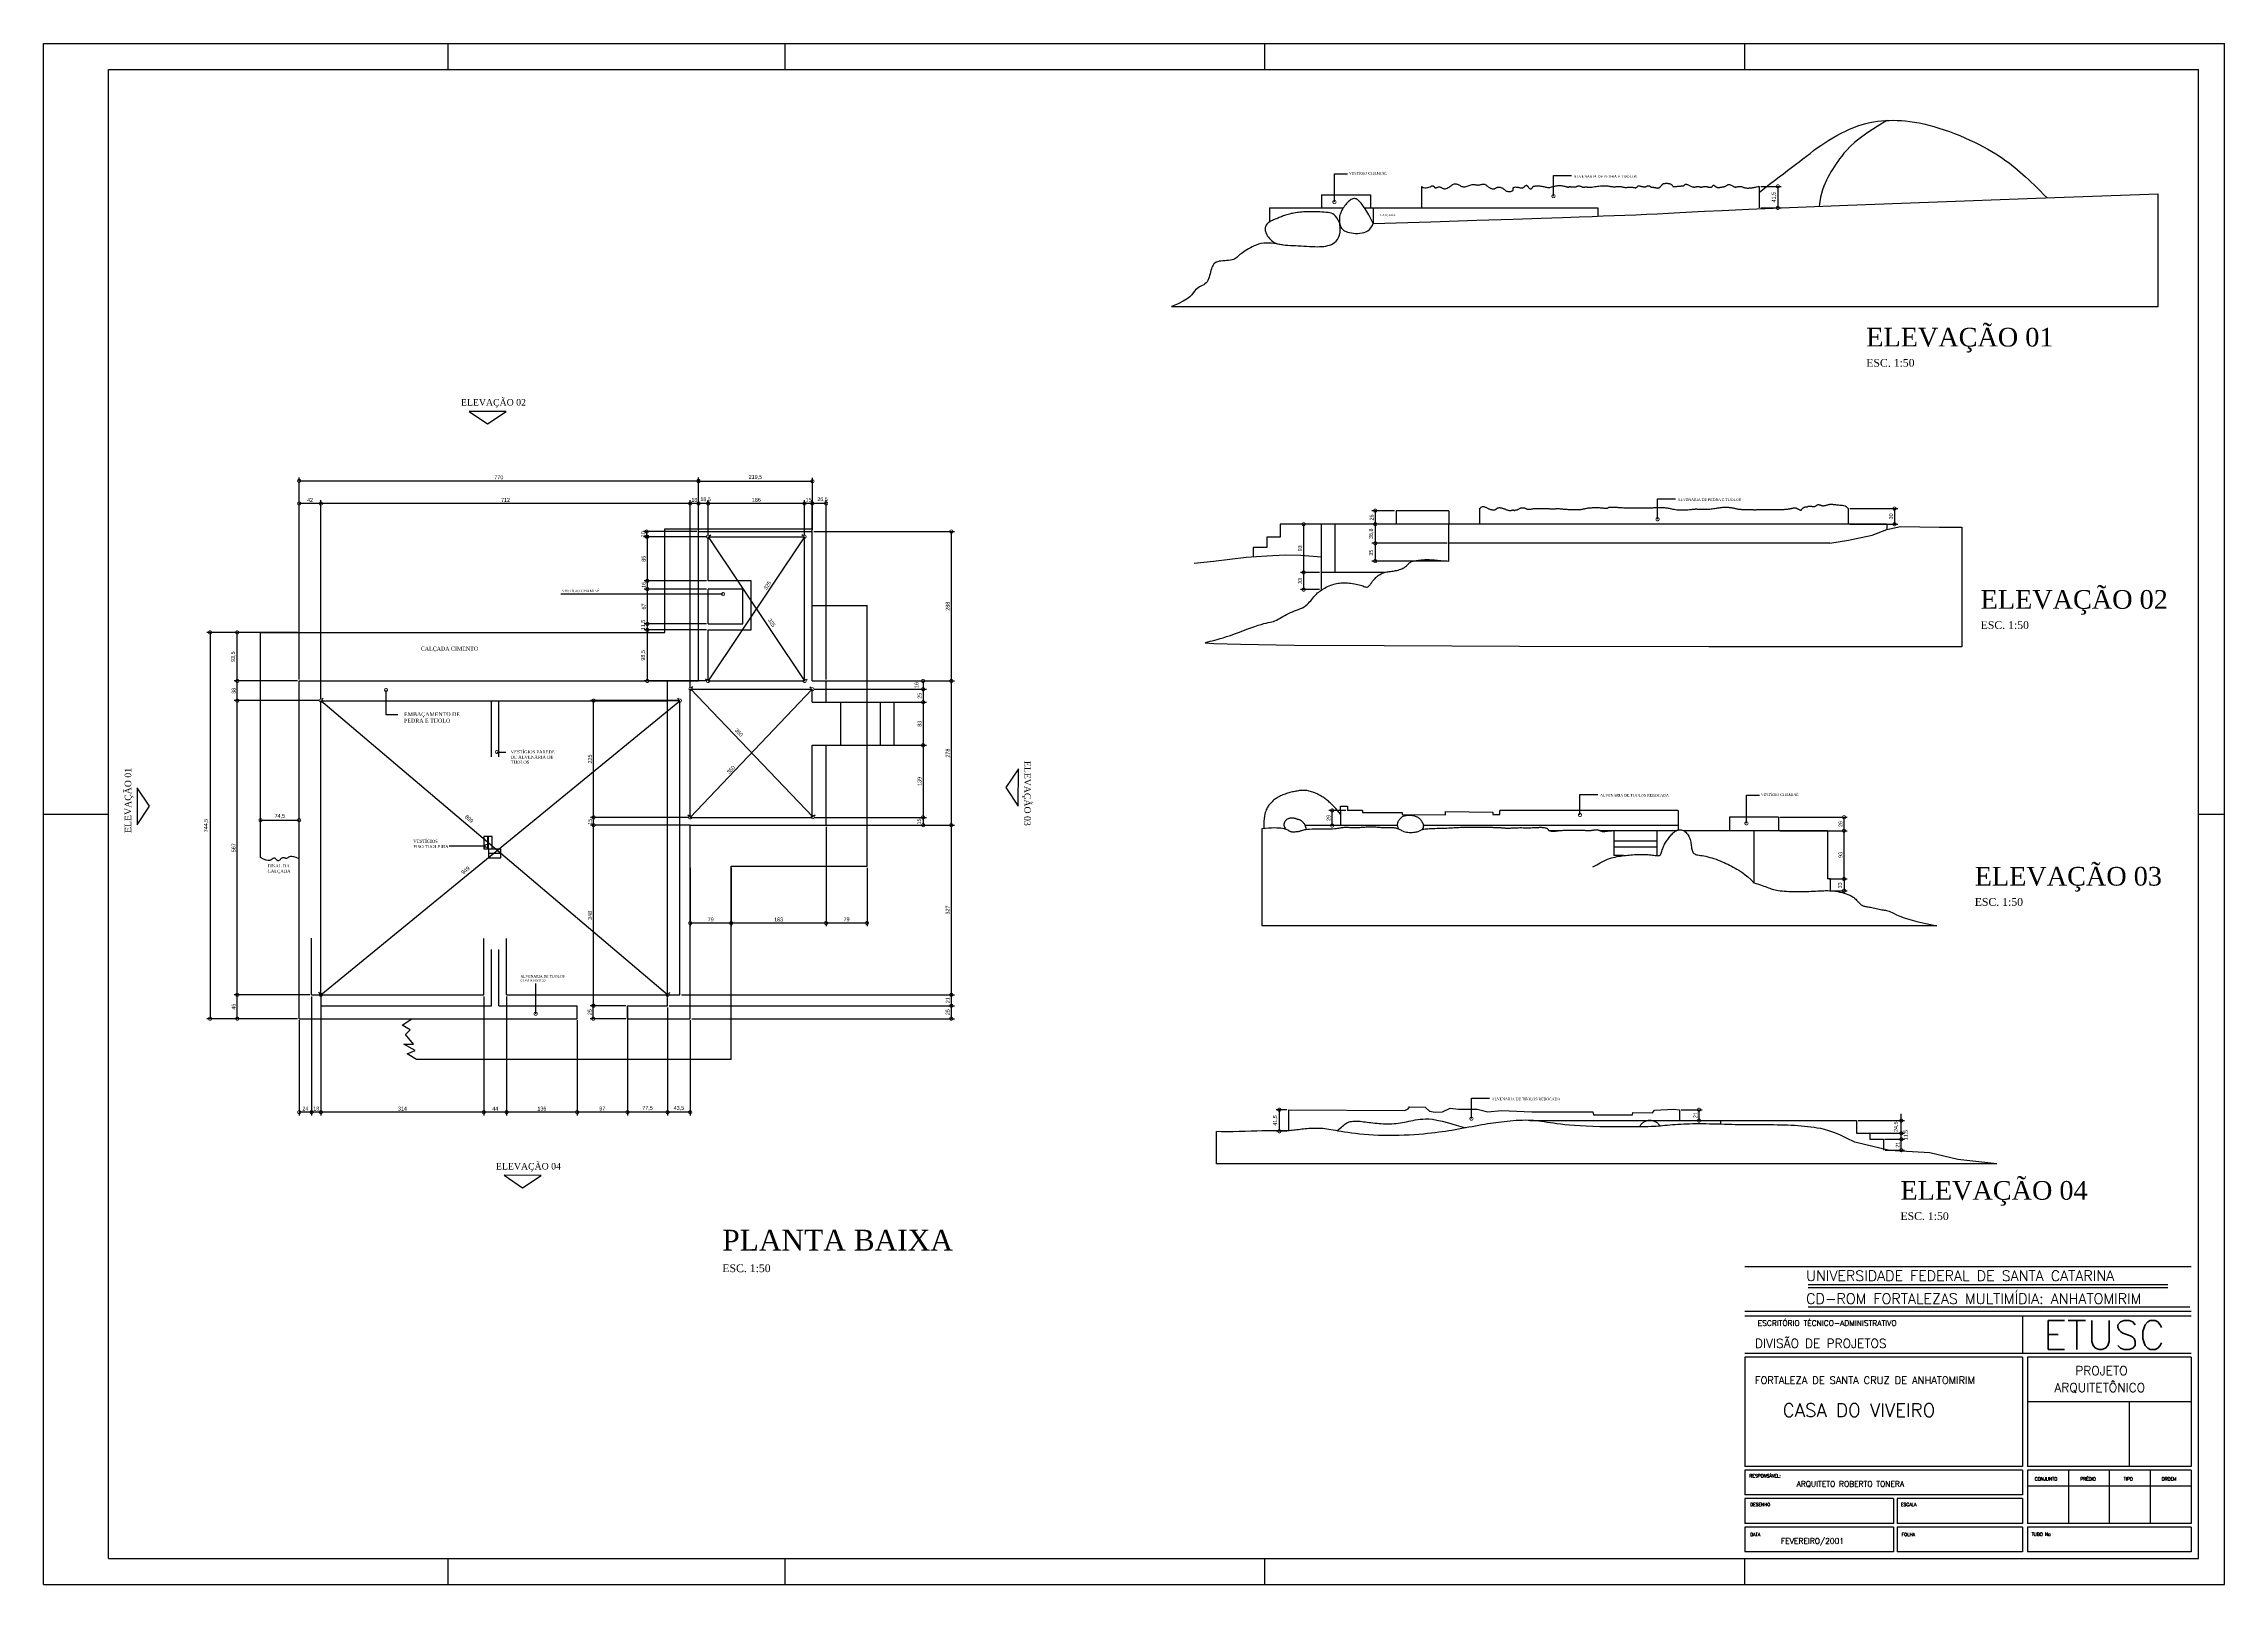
# Model space of a CAD drawing. Extents: x -1402 to -561, y 2245 to 2839.
import ezdxf

# ---------------------------------------------------------------- set-up
doc = ezdxf.new("R2010")
doc.units = 0
doc.layers.get('0').update_dxf_attribs({"linetype": 'CONTINUOUS'})
doc.layers.get('DEFPOINTS').update_dxf_attribs({"linetype": 'CONTINUOUS'})
for name, color, linetype in [('COTAS', 1, 'CONTINUOUS'), ('MARGEMINT', 6, 'CONTINUOUS'), ('MARGEMTEXT', 1, 'CONTINUOUS'), ('MARGEXT', 2, 'CONTINUOUS'), ('MARGINT', 6, 'CONTINUOUS'), ('PAREDE', 7, 'CONTINUOUS'), ('PASSEIO', 1, 'CONTINUOUS'), ('TEXT1', 3, 'CONTINUOUS'), ('TEXT2', 6, 'CONTINUOUS')]:
    doc.layers.add(name, color=color, linetype=linetype)
doc.styles.add('ROMANS', font='romans')
doc.dimstyles.get("Standard").update_dxf_attribs({"dimscale": 0, "dimtxt": 1.5, "dimasz": 2.5, "dimexe": 1.25, "dimexo": 0.625, "dimtad": 1, "dimdec": 1, "dimlfac": 5, "dimdsep": 46, "dimlunit": 6, "dimtxsty": 'STANDARD', "dimblk1": 'DOTSMALL', "dimblk2": 'DOTSMALL', "dimsah": 1, "dimcen": 2.5, "dimadec": 0, "dimazin": 0, "dimtfac": 1, "dimtdec": 1, "dimtmove": 0, "dimatfit": 3, "dimldrblk": 'DOTSMALL', "dimfxl": 1, "dimtolj": 1, "dimtzin": 0, "dimarcsym": 0})

# ---------------------------------------------------------------- blocks, each defined once
blk = doc.blocks.new('_DOTSMALL')
at = {"color": 0, "linetype": 'ByBlock', "const_width": 0.5}
blk.add_lwpolyline([(-0.0625, 0, 1), (0.0625, 0, 1)], format="xyb", close=True, dxfattribs=at)
blk = doc.blocks.new('*D11')
at = {"color": 0, "linetype": 'ByBlock'}
for p, q in [((-1137.17, 2723.87), (-1137.17, 2737.32)), ((-1099.97, 2736.07), (-1137.17, 2736.07)), ((-1099.97, 2723.87), (-1099.97, 2737.32))]:
    blk.add_line(p, q, dxfattribs=at)
at = {"layer": 'DEFPOINTS', "color": 0, "linetype": 'ByBlock'}
for p in [(-1137.17, 2736.07), (-1137.17, 2723.25), (-1099.97, 2723.25)]:
    blk.add_point(p, dxfattribs=at)
at = {"color": 0, "linetype": 'ByBlock', "xscale": 2.5, "yscale": 2.5, "zscale": 2.5, "rotation": 180}
blk.add_blockref('_DOTSMALL', (-1137.17, 2736.07), dxfattribs=at)
at = {"color": 0, "linetype": 'ByBlock', "xscale": 2.5, "yscale": 2.5, "zscale": 2.5}
blk.add_blockref('_DOTSMALL', (-1099.97, 2736.07), dxfattribs=at)
at = {"color": 0, "linetype": 'ByBlock', "insert": (-1118.57, 2737.45), "char_height": 1.5, "attachment_point": 5}
blk.add_mtext('\\A1;186', dxfattribs=at)
blk = doc.blocks.new('*D15')
at = {"color": 0, "linetype": 'ByBlock'}
for p, q in [((-1286.47, 2660.67), (-1286.47, 2737.32)), ((-1144.07, 2736.07), (-1286.47, 2736.07)), ((-1144.07, 2665.07), (-1144.07, 2737.32))]:
    blk.add_line(p, q, dxfattribs=at)
at = {"layer": 'DEFPOINTS', "color": 0, "linetype": 'ByBlock'}
for p in [(-1286.47, 2736.07), (-1286.47, 2660.05), (-1144.07, 2664.45)]:
    blk.add_point(p, dxfattribs=at)
at = {"color": 0, "linetype": 'ByBlock', "xscale": 2.5, "yscale": 2.5, "zscale": 2.5, "rotation": 180}
blk.add_blockref('_DOTSMALL', (-1286.47, 2736.07), dxfattribs=at)
at = {"color": 0, "linetype": 'ByBlock', "xscale": 2.5, "yscale": 2.5, "zscale": 2.5}
blk.add_blockref('_DOTSMALL', (-1144.07, 2736.07), dxfattribs=at)
at = {"color": 0, "linetype": 'ByBlock', "insert": (-1215.27, 2737.45), "char_height": 1.5, "attachment_point": 5}
blk.add_mtext('\\A1;712', dxfattribs=at)
blk = doc.blocks.new('*D16')
at = {"color": 0, "linetype": 'ByBlock'}
for p, q in [((-1294.87, 2668.27), (-1294.87, 2737.32)), ((-1286.47, 2736.07), (-1294.87, 2736.07)), ((-1286.47, 2660.67), (-1286.47, 2737.32))]:
    blk.add_line(p, q, dxfattribs=at)
at = {"layer": 'DEFPOINTS', "color": 0, "linetype": 'ByBlock'}
for p in [(-1294.87, 2736.07), (-1294.87, 2667.65), (-1286.47, 2660.05)]:
    blk.add_point(p, dxfattribs=at)
at = {"color": 0, "linetype": 'ByBlock', "xscale": 2.5, "yscale": 2.5, "zscale": 2.5, "rotation": 180}
blk.add_blockref('_DOTSMALL', (-1294.87, 2736.07), dxfattribs=at)
at = {"color": 0, "linetype": 'ByBlock', "xscale": 2.5, "yscale": 2.5, "zscale": 2.5}
blk.add_blockref('_DOTSMALL', (-1286.47, 2736.07), dxfattribs=at)
at = {"color": 0, "linetype": 'ByBlock', "insert": (-1290.67, 2737.45), "char_height": 1.5, "attachment_point": 5}
blk.add_mtext('\\A1;42', dxfattribs=at)
blk = doc.blocks.new('*D17')
at = {"color": 0, "linetype": 'ByBlock'}
for p, q in [((-1294.87, 2668.27), (-1294.87, 2746.03)), ((-1294.87, 2744.78), (-1140.87, 2744.78)), ((-1140.87, 2725.87), (-1140.87, 2746.03))]:
    blk.add_line(p, q, dxfattribs=at)
at = {"layer": 'DEFPOINTS', "color": 0, "linetype": 'ByBlock'}
for p in [(-1140.87, 2744.78), (-1140.87, 2725.25), (-1294.87, 2667.65)]:
    blk.add_point(p, dxfattribs=at)
at = {"color": 0, "linetype": 'ByBlock', "xscale": 2.5, "yscale": 2.5, "zscale": 2.5, "rotation": 180}
blk.add_blockref('_DOTSMALL', (-1294.87, 2744.78), dxfattribs=at)
at = {"color": 0, "linetype": 'ByBlock', "xscale": 2.5, "yscale": 2.5, "zscale": 2.5}
blk.add_blockref('_DOTSMALL', (-1140.87, 2744.78), dxfattribs=at)
at = {"color": 0, "linetype": 'ByBlock', "insert": (-1217.87, 2746.15), "char_height": 1.5, "attachment_point": 5}
blk.add_mtext('\\A1;770', dxfattribs=at)
blk = doc.blocks.new('*D18')
at = {"color": 0, "linetype": 'ByBlock'}
for p, q in [((-1140.87, 2725.87), (-1140.87, 2745.9)), ((-1140.87, 2744.65), (-1096.97, 2744.65)), ((-1096.97, 2725.87), (-1096.97, 2745.9))]:
    blk.add_line(p, q, dxfattribs=at)
at = {"layer": 'DEFPOINTS', "color": 0, "linetype": 'ByBlock'}
for p in [(-1096.97, 2744.65), (-1140.87, 2725.25), (-1096.97, 2725.25)]:
    blk.add_point(p, dxfattribs=at)
at = {"color": 0, "linetype": 'ByBlock', "xscale": 2.5, "yscale": 2.5, "zscale": 2.5, "rotation": 180}
blk.add_blockref('_DOTSMALL', (-1140.87, 2744.65), dxfattribs=at)
at = {"color": 0, "linetype": 'ByBlock', "xscale": 2.5, "yscale": 2.5, "zscale": 2.5}
blk.add_blockref('_DOTSMALL', (-1096.97, 2744.65), dxfattribs=at)
at = {"color": 0, "linetype": 'ByBlock', "insert": (-1118.92, 2746.15), "char_height": 1.5, "attachment_point": 5}
blk.add_mtext('\\A1;219,5', dxfattribs=at)
blk = doc.blocks.new('*D20')
at = {"color": 0, "linetype": 'ByBlock'}
for p, q in [((-1137.8, 2723.25), (-1161.86, 2723.25)), ((-1160.61, 2723.25), (-1160.61, 2706.25)), ((-1137.8, 2706.25), (-1161.86, 2706.25))]:
    blk.add_line(p, q, dxfattribs=at)
at = {"layer": 'DEFPOINTS', "color": 0, "linetype": 'ByBlock'}
for p in [(-1137.17, 2723.25), (-1160.61, 2706.25), (-1137.17, 2706.25)]:
    blk.add_point(p, dxfattribs=at)
at = {"color": 0, "linetype": 'ByBlock', "xscale": 2.5, "yscale": 2.5, "zscale": 2.5}
for p, rotation in [((-1160.61, 2723.25), 90), ((-1160.61, 2706.25), 270)]:
    blk.add_blockref('_DOTSMALL', p, dxfattribs=dict(at, rotation=rotation))
at = {"color": 0, "linetype": 'ByBlock', "insert": (-1161.98, 2714.75), "char_height": 1.5, "attachment_point": 5, "rotation": 90}
blk.add_mtext('\\A1;85', dxfattribs=at)
blk = doc.blocks.new('*D24')
at = {"color": 0, "linetype": 'ByBlock'}
for p, q in [((-1137.8, 2687.35), (-1161.88, 2687.35)), ((-1160.63, 2687.35), (-1160.63, 2667.65)), ((-1137.8, 2667.65), (-1161.88, 2667.65))]:
    blk.add_line(p, q, dxfattribs=at)
at = {"layer": 'DEFPOINTS', "color": 0, "linetype": 'ByBlock'}
for p in [(-1137.17, 2687.35), (-1160.63, 2667.65), (-1137.17, 2667.65)]:
    blk.add_point(p, dxfattribs=at)
at = {"color": 0, "linetype": 'ByBlock', "xscale": 2.5, "yscale": 2.5, "zscale": 2.5}
for p, rotation in [((-1160.63, 2687.35), 90), ((-1160.63, 2667.65), 270)]:
    blk.add_blockref('_DOTSMALL', p, dxfattribs=dict(at, rotation=rotation))
at = {"color": 0, "linetype": 'ByBlock', "insert": (-1162.13, 2677.5), "char_height": 1.5, "attachment_point": 5, "rotation": 90}
blk.add_mtext('\\A1;98,5', dxfattribs=at)
blk = doc.blocks.new('*D31')
at = {"color": 0, "linetype": 'ByBlock'}
for p, q in [((-1096.35, 2725.25), (-1042.13, 2725.25)), ((-1043.38, 2725.25), (-1043.38, 2667.65)), ((-1096.35, 2667.65), (-1042.13, 2667.65))]:
    blk.add_line(p, q, dxfattribs=at)
at = {"layer": 'DEFPOINTS', "color": 0, "linetype": 'ByBlock'}
for p in [(-1096.97, 2725.25), (-1096.97, 2667.65), (-1043.38, 2667.65)]:
    blk.add_point(p, dxfattribs=at)
at = {"color": 0, "linetype": 'ByBlock', "xscale": 2.5, "yscale": 2.5, "zscale": 2.5}
for p, rotation in [((-1043.38, 2725.25), 90), ((-1043.38, 2667.65), 270)]:
    blk.add_blockref('_DOTSMALL', p, dxfattribs=dict(at, rotation=rotation))
at = {"color": 0, "linetype": 'ByBlock', "insert": (-1044.75, 2696.45), "char_height": 1.5, "attachment_point": 5, "rotation": 90}
blk.add_mtext('\\A1;288', dxfattribs=at)
blk = doc.blocks.new('*D32')
at = {"color": 0, "linetype": 'ByBlock'}
for p, q in [((-1091.05, 2667.65), (-1042.13, 2667.65)), ((-1043.38, 2667.65), (-1043.38, 2612.05)), ((-1091.05, 2612.05), (-1042.13, 2612.05))]:
    blk.add_line(p, q, dxfattribs=at)
at = {"layer": 'DEFPOINTS', "color": 0, "linetype": 'ByBlock'}
for p in [(-1091.67, 2667.65), (-1091.67, 2612.05), (-1043.38, 2612.05)]:
    blk.add_point(p, dxfattribs=at)
at = {"color": 0, "linetype": 'ByBlock', "xscale": 2.5, "yscale": 2.5, "zscale": 2.5}
for p, rotation in [((-1043.38, 2667.65), 90), ((-1043.38, 2612.05), 270)]:
    blk.add_blockref('_DOTSMALL', p, dxfattribs=dict(at, rotation=rotation))
at = {"color": 0, "linetype": 'ByBlock', "insert": (-1044.75, 2639.85), "char_height": 1.5, "attachment_point": 5, "rotation": 90}
blk.add_mtext('\\A1;278', dxfattribs=at)
blk = doc.blocks.new('*D35')
at = {"color": 0, "linetype": 'ByBlock'}
for p, q in [((-1064.85, 2659.45), (-1053, 2659.45)), ((-1054.25, 2659.45), (-1054.25, 2642.85)), ((-1064.85, 2642.85), (-1053, 2642.85))]:
    blk.add_line(p, q, dxfattribs=at)
at = {"layer": 'DEFPOINTS', "color": 0, "linetype": 'ByBlock'}
for p in [(-1065.47, 2659.45), (-1065.47, 2642.85), (-1054.25, 2642.85)]:
    blk.add_point(p, dxfattribs=at)
at = {"color": 0, "linetype": 'ByBlock', "xscale": 2.5, "yscale": 2.5, "zscale": 2.5}
for p, rotation in [((-1054.25, 2659.45), 90), ((-1054.25, 2642.85), 270)]:
    blk.add_blockref('_DOTSMALL', p, dxfattribs=dict(at, rotation=rotation))
at = {"color": 0, "linetype": 'ByBlock', "insert": (-1055.62, 2651.15), "char_height": 1.5, "attachment_point": 5, "rotation": 90}
blk.add_mtext('\\A1;83', dxfattribs=at)
blk = doc.blocks.new('*D37')
at = {"color": 0, "linetype": 'ByBlock'}
for p, q in [((-1091.05, 2642.85), (-1053, 2642.85)), ((-1054.25, 2642.85), (-1054.25, 2615.05)), ((-1096.35, 2615.05), (-1053, 2615.05))]:
    blk.add_line(p, q, dxfattribs=at)
at = {"layer": 'DEFPOINTS', "color": 0, "linetype": 'ByBlock'}
for p in [(-1091.67, 2642.85), (-1096.97, 2615.05), (-1054.25, 2615.05)]:
    blk.add_point(p, dxfattribs=at)
at = {"color": 0, "linetype": 'ByBlock', "xscale": 2.5, "yscale": 2.5, "zscale": 2.5}
for p, rotation in [((-1054.25, 2642.85), 90), ((-1054.25, 2615.05), 270)]:
    blk.add_blockref('_DOTSMALL', p, dxfattribs=dict(at, rotation=rotation))
at = {"color": 0, "linetype": 'ByBlock', "insert": (-1055.62, 2628.95), "char_height": 1.5, "attachment_point": 5, "rotation": 90}
blk.add_mtext('\\A1;139', dxfattribs=at)
blk = doc.blocks.new('*D39')
at = {"color": 0, "linetype": 'ByBlock'}
for p, q in [((-1143.45, 2612.05), (-1042.13, 2612.05)), ((-1043.38, 2612.05), (-1043.38, 2546.65)), ((-1147.45, 2546.65), (-1042.13, 2546.65))]:
    blk.add_line(p, q, dxfattribs=at)
at = {"layer": 'DEFPOINTS', "color": 0, "linetype": 'ByBlock'}
for p in [(-1144.07, 2612.05), (-1148.07, 2546.65), (-1043.38, 2546.65)]:
    blk.add_point(p, dxfattribs=at)
at = {"color": 0, "linetype": 'ByBlock', "xscale": 2.5, "yscale": 2.5, "zscale": 2.5}
for p, rotation in [((-1043.38, 2612.05), 90), ((-1043.38, 2546.65), 270)]:
    blk.add_blockref('_DOTSMALL', p, dxfattribs=dict(at, rotation=rotation))
at = {"color": 0, "linetype": 'ByBlock', "insert": (-1044.75, 2579.35), "char_height": 1.5, "attachment_point": 5, "rotation": 90}
blk.add_mtext('\\A1;327', dxfattribs=at)
blk = doc.blocks.new('*D40')
at = {"color": 0, "linetype": 'ByBlock'}
for p, q in [((-1152.15, 2542.45), (-1042.13, 2542.45)), ((-1147.45, 2546.65), (-1042.13, 2546.65)), ((-1043.38, 2546.65), (-1043.38, 2542.45))]:
    blk.add_line(p, q, dxfattribs=at)
at = {"layer": 'DEFPOINTS', "color": 0, "linetype": 'ByBlock'}
for p in [(-1152.77, 2542.45), (-1148.07, 2546.65), (-1043.38, 2542.45)]:
    blk.add_point(p, dxfattribs=at)
at = {"color": 0, "linetype": 'ByBlock', "xscale": 2.5, "yscale": 2.5, "zscale": 2.5}
for p, rotation in [((-1043.38, 2546.65), 90), ((-1043.38, 2542.45), 270)]:
    blk.add_blockref('_DOTSMALL', p, dxfattribs=dict(at, rotation=rotation))
at = {"color": 0, "linetype": 'ByBlock', "insert": (-1044.75, 2544.55), "char_height": 1.5, "attachment_point": 5, "rotation": 90}
blk.add_mtext('\\A1;21', dxfattribs=at)
blk = doc.blocks.new('*D41')
at = {"color": 0, "linetype": 'ByBlock'}
for p, q in [((-1152.15, 2542.45), (-1042.13, 2542.45)), ((-1043.38, 2542.45), (-1043.38, 2537.45)), ((-1143.45, 2537.45), (-1042.13, 2537.45))]:
    blk.add_line(p, q, dxfattribs=at)
at = {"layer": 'DEFPOINTS', "color": 0, "linetype": 'ByBlock'}
for p in [(-1152.77, 2542.45), (-1144.07, 2537.45), (-1043.38, 2537.45)]:
    blk.add_point(p, dxfattribs=at)
at = {"color": 0, "linetype": 'ByBlock', "xscale": 2.5, "yscale": 2.5, "zscale": 2.5}
for p, rotation in [((-1043.38, 2542.45), 90), ((-1043.38, 2537.45), 270)]:
    blk.add_blockref('_DOTSMALL', p, dxfattribs=dict(at, rotation=rotation))
at = {"color": 0, "linetype": 'ByBlock', "insert": (-1044.75, 2539.95), "char_height": 1.5, "attachment_point": 5, "rotation": 90}
blk.add_mtext('\\A1;25', dxfattribs=at)
blk = doc.blocks.new('*D42')
at = {"color": 0, "linetype": 'ByBlock'}
for p, q in [((-1091.67, 2611.42), (-1091.67, 2573.06)), ((-1075.87, 2595.62), (-1075.87, 2573.06)), ((-1075.87, 2574.31), (-1091.67, 2574.31))]:
    blk.add_line(p, q, dxfattribs=at)
at = {"layer": 'DEFPOINTS', "color": 0, "linetype": 'ByBlock'}
for p in [(-1091.67, 2612.05), (-1075.87, 2596.25), (-1091.67, 2574.31)]:
    blk.add_point(p, dxfattribs=at)
at = {"color": 0, "linetype": 'ByBlock', "xscale": 2.5, "yscale": 2.5, "zscale": 2.5, "rotation": 180}
blk.add_blockref('_DOTSMALL', (-1091.67, 2574.31), dxfattribs=at)
at = {"color": 0, "linetype": 'ByBlock', "xscale": 2.5, "yscale": 2.5, "zscale": 2.5}
blk.add_blockref('_DOTSMALL', (-1075.87, 2574.31), dxfattribs=at)
at = {"color": 0, "linetype": 'ByBlock', "insert": (-1083.77, 2575.69), "char_height": 1.5, "attachment_point": 5}
blk.add_mtext('\\A1;79', dxfattribs=at)
blk = doc.blocks.new('*D43')
at = {"color": 0, "linetype": 'ByBlock'}
for p, q in [((-1091.67, 2610.8), (-1091.67, 2573.06)), ((-1128.27, 2595.62), (-1128.27, 2573.06)), ((-1091.67, 2574.31), (-1128.27, 2574.31))]:
    blk.add_line(p, q, dxfattribs=at)
at = {"layer": 'DEFPOINTS', "color": 0, "linetype": 'ByBlock'}
for p in [(-1091.67, 2611.42), (-1128.27, 2596.25), (-1128.27, 2574.31)]:
    blk.add_point(p, dxfattribs=at)
at = {"color": 0, "linetype": 'ByBlock', "xscale": 2.5, "yscale": 2.5, "zscale": 2.5, "rotation": 180}
blk.add_blockref('_DOTSMALL', (-1128.27, 2574.31), dxfattribs=at)
at = {"color": 0, "linetype": 'ByBlock', "xscale": 2.5, "yscale": 2.5, "zscale": 2.5}
blk.add_blockref('_DOTSMALL', (-1091.67, 2574.31), dxfattribs=at)
at = {"color": 0, "linetype": 'ByBlock', "insert": (-1109.97, 2575.69), "char_height": 1.5, "attachment_point": 5}
blk.add_mtext('\\A1;183', dxfattribs=at)
blk = doc.blocks.new('*D44')
at = {"color": 0, "linetype": 'ByBlock'}
for p, q in [((-1144.07, 2595.62), (-1144.07, 2573.06)), ((-1128.27, 2595.62), (-1128.27, 2573.06)), ((-1128.27, 2574.31), (-1144.07, 2574.31))]:
    blk.add_line(p, q, dxfattribs=at)
at = {"layer": 'DEFPOINTS', "color": 0, "linetype": 'ByBlock'}
for p in [(-1144.07, 2596.25), (-1128.27, 2596.25), (-1144.07, 2574.31)]:
    blk.add_point(p, dxfattribs=at)
at = {"color": 0, "linetype": 'ByBlock', "xscale": 2.5, "yscale": 2.5, "zscale": 2.5, "rotation": 180}
blk.add_blockref('_DOTSMALL', (-1144.07, 2574.31), dxfattribs=at)
at = {"color": 0, "linetype": 'ByBlock', "xscale": 2.5, "yscale": 2.5, "zscale": 2.5}
blk.add_blockref('_DOTSMALL', (-1128.27, 2574.31), dxfattribs=at)
at = {"color": 0, "linetype": 'ByBlock', "insert": (-1136.17, 2575.69), "char_height": 1.5, "attachment_point": 5}
blk.add_mtext('\\A1;79', dxfattribs=at)
blk = doc.blocks.new('*D45')
at = {"color": 0, "linetype": 'ByBlock'}
for p, q in [((-1152.77, 2541.82), (-1152.77, 2500.15)), ((-1144.07, 2536.82), (-1144.07, 2500.15)), ((-1144.07, 2501.4), (-1152.77, 2501.4))]:
    blk.add_line(p, q, dxfattribs=at)
at = {"layer": 'DEFPOINTS', "color": 0, "linetype": 'ByBlock'}
for p in [(-1152.77, 2542.45), (-1144.07, 2537.45), (-1152.77, 2501.4)]:
    blk.add_point(p, dxfattribs=at)
at = {"color": 0, "linetype": 'ByBlock', "xscale": 2.5, "yscale": 2.5, "zscale": 2.5, "rotation": 180}
blk.add_blockref('_DOTSMALL', (-1152.77, 2501.4), dxfattribs=at)
at = {"color": 0, "linetype": 'ByBlock', "xscale": 2.5, "yscale": 2.5, "zscale": 2.5}
blk.add_blockref('_DOTSMALL', (-1144.07, 2501.4), dxfattribs=at)
at = {"color": 0, "linetype": 'ByBlock', "insert": (-1148.42, 2502.9), "char_height": 1.5, "attachment_point": 5}
blk.add_mtext('\\A1;43,5', dxfattribs=at)
blk = doc.blocks.new('*D46')
at = {"color": 0, "linetype": 'ByBlock'}
for p, q in [((-1168.27, 2541.82), (-1168.27, 2500.15)), ((-1152.77, 2541.2), (-1152.77, 2500.15)), ((-1152.77, 2501.4), (-1168.27, 2501.4))]:
    blk.add_line(p, q, dxfattribs=at)
at = {"layer": 'DEFPOINTS', "color": 0, "linetype": 'ByBlock'}
for p in [(-1168.27, 2542.45), (-1152.77, 2541.82), (-1168.27, 2501.4)]:
    blk.add_point(p, dxfattribs=at)
at = {"color": 0, "linetype": 'ByBlock', "xscale": 2.5, "yscale": 2.5, "zscale": 2.5, "rotation": 180}
blk.add_blockref('_DOTSMALL', (-1168.27, 2501.4), dxfattribs=at)
at = {"color": 0, "linetype": 'ByBlock', "xscale": 2.5, "yscale": 2.5, "zscale": 2.5}
blk.add_blockref('_DOTSMALL', (-1152.77, 2501.4), dxfattribs=at)
at = {"color": 0, "linetype": 'ByBlock', "insert": (-1160.52, 2502.9), "char_height": 1.5, "attachment_point": 5}
blk.add_mtext('\\A1;77,5', dxfattribs=at)
blk = doc.blocks.new('*D47')
at = {"color": 0, "linetype": 'ByBlock'}
for p, q in [((-1187.67, 2536.82), (-1187.67, 2500.15)), ((-1168.27, 2536.82), (-1168.27, 2500.15)), ((-1168.27, 2501.4), (-1187.67, 2501.4))]:
    blk.add_line(p, q, dxfattribs=at)
at = {"layer": 'DEFPOINTS', "color": 0, "linetype": 'ByBlock'}
for p in [(-1187.67, 2537.45), (-1168.27, 2537.45), (-1187.67, 2501.4)]:
    blk.add_point(p, dxfattribs=at)
at = {"color": 0, "linetype": 'ByBlock', "xscale": 2.5, "yscale": 2.5, "zscale": 2.5, "rotation": 180}
blk.add_blockref('_DOTSMALL', (-1187.67, 2501.4), dxfattribs=at)
at = {"color": 0, "linetype": 'ByBlock', "xscale": 2.5, "yscale": 2.5, "zscale": 2.5}
blk.add_blockref('_DOTSMALL', (-1168.27, 2501.4), dxfattribs=at)
at = {"color": 0, "linetype": 'ByBlock', "insert": (-1177.97, 2502.77), "char_height": 1.5, "attachment_point": 5}
blk.add_mtext('\\A1;97', dxfattribs=at)
blk = doc.blocks.new('*D48')
at = {"color": 0, "linetype": 'ByBlock'}
for p, q in [((-1214.87, 2546.02), (-1214.87, 2500.15)), ((-1187.67, 2536.82), (-1187.67, 2500.15)), ((-1187.67, 2501.4), (-1214.87, 2501.4))]:
    blk.add_line(p, q, dxfattribs=at)
at = {"layer": 'DEFPOINTS', "color": 0, "linetype": 'ByBlock'}
for p in [(-1214.87, 2546.65), (-1187.67, 2537.45), (-1214.87, 2501.4)]:
    blk.add_point(p, dxfattribs=at)
at = {"color": 0, "linetype": 'ByBlock', "xscale": 2.5, "yscale": 2.5, "zscale": 2.5, "rotation": 180}
blk.add_blockref('_DOTSMALL', (-1214.87, 2501.4), dxfattribs=at)
at = {"color": 0, "linetype": 'ByBlock', "xscale": 2.5, "yscale": 2.5, "zscale": 2.5}
blk.add_blockref('_DOTSMALL', (-1187.67, 2501.4), dxfattribs=at)
at = {"color": 0, "linetype": 'ByBlock', "insert": (-1201.27, 2502.77), "char_height": 1.5, "attachment_point": 5}
blk.add_mtext('\\A1;136', dxfattribs=at)
blk = doc.blocks.new('*D49')
at = {"color": 0, "linetype": 'ByBlock'}
for p, q in [((-1223.67, 2546.02), (-1223.67, 2500.15)), ((-1214.87, 2546.02), (-1214.87, 2500.15)), ((-1214.87, 2501.4), (-1223.67, 2501.4))]:
    blk.add_line(p, q, dxfattribs=at)
at = {"layer": 'DEFPOINTS', "color": 0, "linetype": 'ByBlock'}
for p in [(-1223.67, 2546.65), (-1214.87, 2546.65), (-1223.67, 2501.4)]:
    blk.add_point(p, dxfattribs=at)
at = {"color": 0, "linetype": 'ByBlock', "xscale": 2.5, "yscale": 2.5, "zscale": 2.5, "rotation": 180}
blk.add_blockref('_DOTSMALL', (-1223.67, 2501.4), dxfattribs=at)
at = {"color": 0, "linetype": 'ByBlock', "xscale": 2.5, "yscale": 2.5, "zscale": 2.5}
blk.add_blockref('_DOTSMALL', (-1214.87, 2501.4), dxfattribs=at)
at = {"color": 0, "linetype": 'ByBlock', "insert": (-1219.27, 2502.77), "char_height": 1.5, "attachment_point": 5}
blk.add_mtext('\\A1;44', dxfattribs=at)
blk = doc.blocks.new('*D50')
at = {"color": 0, "linetype": 'ByBlock'}
for p, q in [((-1286.47, 2546.02), (-1286.47, 2500.15)), ((-1223.67, 2546.02), (-1223.67, 2500.15)), ((-1223.67, 2501.4), (-1286.47, 2501.4))]:
    blk.add_line(p, q, dxfattribs=at)
at = {"layer": 'DEFPOINTS', "color": 0, "linetype": 'ByBlock'}
for p in [(-1286.47, 2546.65), (-1223.67, 2546.65), (-1286.47, 2501.4)]:
    blk.add_point(p, dxfattribs=at)
at = {"color": 0, "linetype": 'ByBlock', "xscale": 2.5, "yscale": 2.5, "zscale": 2.5, "rotation": 180}
blk.add_blockref('_DOTSMALL', (-1286.47, 2501.4), dxfattribs=at)
at = {"color": 0, "linetype": 'ByBlock', "xscale": 2.5, "yscale": 2.5, "zscale": 2.5}
blk.add_blockref('_DOTSMALL', (-1223.67, 2501.4), dxfattribs=at)
at = {"color": 0, "linetype": 'ByBlock', "insert": (-1255.07, 2502.77), "char_height": 1.5, "attachment_point": 5}
blk.add_mtext('\\A1;314', dxfattribs=at)
blk = doc.blocks.new('*D51')
at = {"color": 0, "linetype": 'ByBlock'}
for p, q in [((-1290.07, 2546.02), (-1290.07, 2500.15)), ((-1286.47, 2546.02), (-1286.47, 2500.15)), ((-1286.47, 2501.4), (-1290.07, 2501.4))]:
    blk.add_line(p, q, dxfattribs=at)
at = {"layer": 'DEFPOINTS', "color": 0, "linetype": 'ByBlock'}
for p in [(-1290.07, 2546.65), (-1286.47, 2546.65), (-1290.07, 2501.4)]:
    blk.add_point(p, dxfattribs=at)
at = {"color": 0, "linetype": 'ByBlock', "xscale": 2.5, "yscale": 2.5, "zscale": 2.5, "rotation": 180}
blk.add_blockref('_DOTSMALL', (-1290.07, 2501.4), dxfattribs=at)
at = {"color": 0, "linetype": 'ByBlock', "xscale": 2.5, "yscale": 2.5, "zscale": 2.5}
blk.add_blockref('_DOTSMALL', (-1286.47, 2501.4), dxfattribs=at)
at = {"color": 0, "linetype": 'ByBlock', "insert": (-1288.27, 2502.77), "char_height": 1.5, "attachment_point": 5}
blk.add_mtext('\\A1;18', dxfattribs=at)
blk = doc.blocks.new('*D52')
at = {"color": 0, "linetype": 'ByBlock'}
for p, q in [((-1290.07, 2546.02), (-1290.07, 2500.15)), ((-1294.87, 2536.82), (-1294.87, 2500.15)), ((-1290.07, 2501.4), (-1294.87, 2501.4))]:
    blk.add_line(p, q, dxfattribs=at)
at = {"layer": 'DEFPOINTS', "color": 0, "linetype": 'ByBlock'}
for p in [(-1290.07, 2546.65), (-1294.87, 2537.45), (-1294.87, 2501.4)]:
    blk.add_point(p, dxfattribs=at)
at = {"color": 0, "linetype": 'ByBlock', "xscale": 2.5, "yscale": 2.5, "zscale": 2.5, "rotation": 180}
blk.add_blockref('_DOTSMALL', (-1294.87, 2501.4), dxfattribs=at)
at = {"color": 0, "linetype": 'ByBlock', "xscale": 2.5, "yscale": 2.5, "zscale": 2.5}
blk.add_blockref('_DOTSMALL', (-1290.07, 2501.4), dxfattribs=at)
at = {"color": 0, "linetype": 'ByBlock', "insert": (-1292.47, 2502.77), "char_height": 1.5, "attachment_point": 5}
blk.add_mtext('\\A1;24', dxfattribs=at)
blk = doc.blocks.new('*D53')
at = {"color": 0, "linetype": 'ByBlock'}
for p, q in [((-1168.9, 2542.45), (-1182.69, 2542.45)), ((-1181.44, 2537.45), (-1181.44, 2542.45)), ((-1168.9, 2537.45), (-1182.69, 2537.45))]:
    blk.add_line(p, q, dxfattribs=at)
at = {"layer": 'DEFPOINTS', "color": 0, "linetype": 'ByBlock'}
for p in [(-1181.44, 2542.45), (-1168.27, 2542.45), (-1168.27, 2537.45)]:
    blk.add_point(p, dxfattribs=at)
at = {"color": 0, "linetype": 'ByBlock', "xscale": 2.5, "yscale": 2.5, "zscale": 2.5}
for p, rotation in [((-1181.44, 2542.45), 90), ((-1181.44, 2537.45), 270)]:
    blk.add_blockref('_DOTSMALL', p, dxfattribs=dict(at, rotation=rotation))
at = {"color": 0, "linetype": 'ByBlock', "insert": (-1182.82, 2539.95), "char_height": 1.5, "attachment_point": 5, "rotation": 90}
blk.add_mtext('\\A1;25', dxfattribs=at)
blk = doc.blocks.new('*D54')
at = {"color": 0, "linetype": 'ByBlock'}
for p, q in [((-1144.7, 2612.05), (-1182.57, 2612.05)), ((-1181.32, 2542.45), (-1181.32, 2612.05)), ((-1168.9, 2542.45), (-1182.57, 2542.45))]:
    blk.add_line(p, q, dxfattribs=at)
at = {"layer": 'DEFPOINTS', "color": 0, "linetype": 'ByBlock'}
for p in [(-1181.32, 2612.05), (-1144.07, 2612.05), (-1168.27, 2542.45)]:
    blk.add_point(p, dxfattribs=at)
at = {"color": 0, "linetype": 'ByBlock', "xscale": 2.5, "yscale": 2.5, "zscale": 2.5}
for p, rotation in [((-1181.32, 2612.05), 90), ((-1181.32, 2542.45), 270)]:
    blk.add_blockref('_DOTSMALL', p, dxfattribs=dict(at, rotation=rotation))
at = {"color": 0, "linetype": 'ByBlock', "insert": (-1182.7, 2577.25), "char_height": 1.5, "attachment_point": 5, "rotation": 90}
blk.add_mtext('\\A1;348', dxfattribs=at)
blk = doc.blocks.new('*D58')
at = {"color": 0, "linetype": 'ByBlock'}
for p, q in [((-1148.7, 2660.05), (-1182.57, 2660.05)), ((-1181.32, 2615.05), (-1181.32, 2660.05)), ((-1144.7, 2615.05), (-1182.57, 2615.05))]:
    blk.add_line(p, q, dxfattribs=at)
at = {"layer": 'DEFPOINTS', "color": 0, "linetype": 'ByBlock'}
for p in [(-1181.32, 2660.05), (-1148.07, 2660.05), (-1144.07, 2615.05)]:
    blk.add_point(p, dxfattribs=at)
at = {"color": 0, "linetype": 'ByBlock', "xscale": 2.5, "yscale": 2.5, "zscale": 2.5}
for p, rotation in [((-1181.32, 2660.05), 90), ((-1181.32, 2615.05), 270)]:
    blk.add_blockref('_DOTSMALL', p, dxfattribs=dict(at, rotation=rotation))
at = {"color": 0, "linetype": 'ByBlock', "insert": (-1182.7, 2637.55), "char_height": 1.5, "attachment_point": 5, "rotation": 90}
blk.add_mtext('\\A1;225', dxfattribs=at)
blk = doc.blocks.new('*D61')
at = {"color": 0, "linetype": 'ByBlock'}
for p, q in [((-1290.7, 2546.65), (-1319.99, 2546.65)), ((-1318.74, 2537.45), (-1318.74, 2546.65)), ((-1295.5, 2537.45), (-1319.99, 2537.45))]:
    blk.add_line(p, q, dxfattribs=at)
at = {"layer": 'DEFPOINTS', "color": 0, "linetype": 'ByBlock'}
for p in [(-1318.74, 2546.65), (-1290.07, 2546.65), (-1294.87, 2537.45)]:
    blk.add_point(p, dxfattribs=at)
at = {"color": 0, "linetype": 'ByBlock', "xscale": 2.5, "yscale": 2.5, "zscale": 2.5}
for p, rotation in [((-1318.74, 2546.65), 90), ((-1318.74, 2537.45), 270)]:
    blk.add_blockref('_DOTSMALL', p, dxfattribs=dict(at, rotation=rotation))
at = {"color": 0, "linetype": 'ByBlock', "insert": (-1320.12, 2542.05), "char_height": 1.5, "attachment_point": 5, "rotation": 90}
blk.add_mtext('\\A1;46', dxfattribs=at)
blk = doc.blocks.new('*D62')
at = {"color": 0, "linetype": 'ByBlock'}
for p, q in [((-1287.1, 2660.05), (-1319.99, 2660.05)), ((-1318.74, 2546.65), (-1318.74, 2660.05)), ((-1290.7, 2546.65), (-1319.99, 2546.65))]:
    blk.add_line(p, q, dxfattribs=at)
at = {"layer": 'DEFPOINTS', "color": 0, "linetype": 'ByBlock'}
for p in [(-1318.74, 2660.05), (-1286.47, 2660.05), (-1290.07, 2546.65)]:
    blk.add_point(p, dxfattribs=at)
at = {"color": 0, "linetype": 'ByBlock', "xscale": 2.5, "yscale": 2.5, "zscale": 2.5}
for p, rotation in [((-1318.74, 2660.05), 90), ((-1318.74, 2546.65), 270)]:
    blk.add_blockref('_DOTSMALL', p, dxfattribs=dict(at, rotation=rotation))
at = {"color": 0, "linetype": 'ByBlock', "insert": (-1320.12, 2603.35), "char_height": 1.5, "attachment_point": 5, "rotation": 90}
blk.add_mtext('\\A1;567', dxfattribs=at)
blk = doc.blocks.new('*D63')
at = {"color": 0, "linetype": 'ByBlock'}
for p, q in [((-1295.5, 2667.65), (-1319.99, 2667.65)), ((-1318.74, 2660.05), (-1318.74, 2667.65)), ((-1287.1, 2660.05), (-1319.99, 2660.05))]:
    blk.add_line(p, q, dxfattribs=at)
at = {"layer": 'DEFPOINTS', "color": 0, "linetype": 'ByBlock'}
for p in [(-1318.74, 2667.65), (-1294.87, 2667.65), (-1286.47, 2660.05)]:
    blk.add_point(p, dxfattribs=at)
at = {"color": 0, "linetype": 'ByBlock', "xscale": 2.5, "yscale": 2.5, "zscale": 2.5}
for p, rotation in [((-1318.74, 2667.65), 90), ((-1318.74, 2660.05), 270)]:
    blk.add_blockref('_DOTSMALL', p, dxfattribs=dict(at, rotation=rotation))
at = {"color": 0, "linetype": 'ByBlock', "insert": (-1320.12, 2663.85), "char_height": 1.5, "attachment_point": 5, "rotation": 90}
blk.add_mtext('\\A1;38', dxfattribs=at)
blk = doc.blocks.new('*D64')
at = {"color": 0, "linetype": 'ByBlock'}
for p, q in [((-1309.77, 2600.25), (-1309.77, 2615.24)), ((-1309.77, 2613.99), (-1294.87, 2613.99)), ((-1294.87, 2599.64), (-1294.87, 2615.24))]:
    blk.add_line(p, q, dxfattribs=at)
at = {"layer": 'DEFPOINTS', "color": 0, "linetype": 'ByBlock'}
for p in [(-1294.87, 2613.99), (-1309.77, 2599.63), (-1294.87, 2599.01)]:
    blk.add_point(p, dxfattribs=at)
at = {"color": 0, "linetype": 'ByBlock', "xscale": 2.5, "yscale": 2.5, "zscale": 2.5, "rotation": 180}
blk.add_blockref('_DOTSMALL', (-1309.77, 2613.99), dxfattribs=at)
at = {"color": 0, "linetype": 'ByBlock', "xscale": 2.5, "yscale": 2.5, "zscale": 2.5}
blk.add_blockref('_DOTSMALL', (-1294.87, 2613.99), dxfattribs=at)
at = {"color": 0, "linetype": 'ByBlock', "insert": (-1302.32, 2615.49), "char_height": 1.5, "attachment_point": 5}
blk.add_mtext('\\A1;74,5', dxfattribs=at)
blk = doc.blocks.new('*D65')
at = {"color": 0, "linetype": 'ByBlock'}
for p, q in [((-1295.5, 2686.35), (-1319.99, 2686.35)), ((-1318.74, 2667.65), (-1318.74, 2686.35)), ((-1295.5, 2667.65), (-1319.99, 2667.65))]:
    blk.add_line(p, q, dxfattribs=at)
at = {"layer": 'DEFPOINTS', "color": 0, "linetype": 'ByBlock'}
for p in [(-1318.74, 2686.35), (-1294.87, 2686.35), (-1294.87, 2667.65)]:
    blk.add_point(p, dxfattribs=at)
at = {"color": 0, "linetype": 'ByBlock', "xscale": 2.5, "yscale": 2.5, "zscale": 2.5}
for p, rotation in [((-1318.74, 2686.35), 90), ((-1318.74, 2667.65), 270)]:
    blk.add_blockref('_DOTSMALL', p, dxfattribs=dict(at, rotation=rotation))
at = {"color": 0, "linetype": 'ByBlock', "insert": (-1320.24, 2677), "char_height": 1.5, "attachment_point": 5, "rotation": 90}
blk.add_mtext('\\A1;93,5', dxfattribs=at)
blk = doc.blocks.new('*D66')
at = {"color": 0, "linetype": 'ByBlock'}
for p, q in [((-1310.4, 2686.35), (-1330.49, 2686.35)), ((-1329.24, 2686.35), (-1329.24, 2537.45)), ((-1295.5, 2537.45), (-1330.49, 2537.45))]:
    blk.add_line(p, q, dxfattribs=at)
at = {"layer": 'DEFPOINTS', "color": 0, "linetype": 'ByBlock'}
for p in [(-1309.77, 2686.35), (-1329.24, 2537.45), (-1294.87, 2537.45)]:
    blk.add_point(p, dxfattribs=at)
at = {"color": 0, "linetype": 'ByBlock', "xscale": 2.5, "yscale": 2.5, "zscale": 2.5}
for p, rotation in [((-1329.24, 2686.35), 90), ((-1329.24, 2537.45), 270)]:
    blk.add_blockref('_DOTSMALL', p, dxfattribs=dict(at, rotation=rotation))
at = {"color": 0, "linetype": 'ByBlock', "insert": (-1330.74, 2611.9), "char_height": 1.5, "attachment_point": 5, "rotation": 90}
blk.add_mtext('\\A1;744,5', dxfattribs=at)
blk = doc.blocks.new('*D67')
at = {"color": 0, "linetype": 'ByBlock'}
for p, q in [((-661.06, 2447.57), (-653.53, 2447.57)), ((-654.78, 2443.37), (-654.78, 2447.57)), ((-661.06, 2443.37), (-653.53, 2443.37))]:
    blk.add_line(p, q, dxfattribs=at)
at = {"layer": 'DEFPOINTS', "color": 0, "linetype": 'ByBlock'}
for p in [(-661.69, 2447.57), (-654.78, 2447.57), (-661.69, 2443.37)]:
    blk.add_point(p, dxfattribs=at)
at = {"color": 0, "linetype": 'ByBlock', "xscale": 2.5, "yscale": 2.5, "zscale": 2.5}
for p, rotation in [((-654.78, 2447.57), 90), ((-654.78, 2443.37), 270)]:
    blk.add_blockref('_DOTSMALL', p, dxfattribs=dict(at, rotation=rotation))
at = {"color": 0, "linetype": 'ByBlock', "insert": (-656.16, 2445.47), "char_height": 1.5, "attachment_point": 5, "rotation": 90}
blk.add_mtext('\\A1;21', dxfattribs=at)
blk = doc.blocks.new('*D70')
at = {"color": 0, "linetype": 'ByBlock'}
for p, q in [((-739.66, 2458.97), (-731.54, 2458.97)), ((-732.79, 2454.77), (-732.79, 2458.97)), ((-739.66, 2454.77), (-731.54, 2454.77))]:
    blk.add_line(p, q, dxfattribs=at)
at = {"layer": 'DEFPOINTS', "color": 0, "linetype": 'ByBlock'}
for p in [(-740.29, 2458.97), (-732.79, 2458.97), (-740.29, 2454.77)]:
    blk.add_point(p, dxfattribs=at)
at = {"color": 0, "linetype": 'ByBlock', "xscale": 2.5, "yscale": 2.5, "zscale": 2.5}
for p, rotation in [((-732.79, 2458.97), 90), ((-732.79, 2454.77), 270)]:
    blk.add_blockref('_DOTSMALL', p, dxfattribs=dict(at, rotation=rotation))
at = {"color": 0, "linetype": 'ByBlock', "insert": (-734.17, 2456.87), "char_height": 1.5, "attachment_point": 5, "rotation": 90}
blk.add_mtext('\\A1;21', dxfattribs=at)
blk = doc.blocks.new('*D71')
at = {"color": 0, "linetype": 'ByBlock'}
for p, q in [((-891.71, 2458.97), (-895.89, 2458.97)), ((-894.64, 2458.97), (-894.64, 2450.67)), ((-891.71, 2450.67), (-895.89, 2450.67))]:
    blk.add_line(p, q, dxfattribs=at)
at = {"layer": 'DEFPOINTS', "color": 0, "linetype": 'ByBlock'}
for p in [(-891.09, 2458.97), (-894.64, 2450.67), (-891.09, 2450.67)]:
    blk.add_point(p, dxfattribs=at)
at = {"color": 0, "linetype": 'ByBlock', "xscale": 2.5, "yscale": 2.5, "zscale": 2.5}
for p, rotation in [((-894.64, 2458.97), 90), ((-894.64, 2450.67), 270)]:
    blk.add_blockref('_DOTSMALL', p, dxfattribs=dict(at, rotation=rotation))
at = {"color": 0, "linetype": 'ByBlock', "insert": (-896.14, 2454.82), "char_height": 1.5, "attachment_point": 5, "rotation": 90}
blk.add_mtext('\\A1;41,5', dxfattribs=at)
blk = doc.blocks.new('*D73')
at = {"color": 0, "linetype": 'ByBlock'}
for p, q in [((-674.74, 2587.45), (-667.77, 2587.45)), ((-669.02, 2568.85), (-669.02, 2587.45)), ((-674.74, 2568.85), (-667.77, 2568.85))]:
    blk.add_line(p, q, dxfattribs=at)
at = {"layer": 'DEFPOINTS', "color": 0, "linetype": 'ByBlock'}
for p in [(-675.37, 2587.45), (-669.02, 2587.45), (-675.37, 2568.85)]:
    blk.add_point(p, dxfattribs=at)
at = {"color": 0, "linetype": 'ByBlock', "xscale": 2.5, "yscale": 2.5, "zscale": 2.5}
for p, rotation in [((-669.02, 2587.45), 90), ((-669.02, 2568.85), 270)]:
    blk.add_blockref('_DOTSMALL', p, dxfattribs=dict(at, rotation=rotation))
at = {"color": 0, "linetype": 'ByBlock', "insert": (-670.4, 2578.15), "char_height": 1.5, "attachment_point": 5, "rotation": 90}
blk.add_mtext('\\A1;93', dxfattribs=at)
blk = doc.blocks.new('*D74')
at = {"color": 0, "linetype": 'ByBlock'}
for p, q in [((-693.74, 2592.65), (-667.77, 2592.65)), ((-669.02, 2587.45), (-669.02, 2592.65)), ((-693.74, 2587.45), (-667.77, 2587.45))]:
    blk.add_line(p, q, dxfattribs=at)
at = {"layer": 'DEFPOINTS', "color": 0, "linetype": 'ByBlock'}
for p in [(-694.37, 2592.65), (-669.02, 2592.65), (-694.37, 2587.45)]:
    blk.add_point(p, dxfattribs=at)
at = {"color": 0, "linetype": 'ByBlock', "xscale": 2.5, "yscale": 2.5, "zscale": 2.5}
for p, rotation in [((-669.02, 2592.65), 90), ((-669.02, 2587.45), 270)]:
    blk.add_blockref('_DOTSMALL', p, dxfattribs=dict(at, rotation=rotation))
at = {"color": 0, "linetype": 'ByBlock', "insert": (-670.4, 2590.05), "char_height": 1.5, "attachment_point": 5, "rotation": 90}
blk.add_mtext('\\A1;26', dxfattribs=at)
blk = doc.blocks.new('*D75')
at = {"color": 0, "linetype": 'ByBlock'}
for p, q in [((-861.15, 2595.25), (-867.7, 2595.25)), ((-866.45, 2589.45), (-866.45, 2595.25)), ((-863.79, 2589.45), (-867.7, 2589.45))]:
    blk.add_line(p, q, dxfattribs=at)
at = {"layer": 'DEFPOINTS', "color": 0, "linetype": 'ByBlock'}
for p in [(-866.45, 2595.25), (-860.53, 2595.25), (-863.17, 2589.45)]:
    blk.add_point(p, dxfattribs=at)
at = {"color": 0, "linetype": 'ByBlock', "xscale": 2.5, "yscale": 2.5, "zscale": 2.5}
for p, rotation in [((-866.45, 2595.25), 90), ((-866.45, 2589.45), 270)]:
    blk.add_blockref('_DOTSMALL', p, dxfattribs=dict(at, rotation=rotation))
at = {"color": 0, "linetype": 'ByBlock', "insert": (-867.82, 2592.35), "char_height": 1.5, "attachment_point": 5, "rotation": 90}
blk.add_mtext('\\A1;29', dxfattribs=at)
blk = doc.blocks.new('*D76')
at = {"color": 0, "linetype": 'ByBlock'}
for p, q in [((-675.92, 2731.38), (-657.39, 2731.38)), ((-675.92, 2725.38), (-657.39, 2725.38)), ((-658.64, 2731.38), (-658.64, 2725.38))]:
    blk.add_line(p, q, dxfattribs=at)
at = {"layer": 'DEFPOINTS', "color": 0, "linetype": 'ByBlock'}
for p in [(-676.55, 2731.38), (-676.55, 2725.38), (-658.64, 2725.38)]:
    blk.add_point(p, dxfattribs=at)
at = {"color": 0, "linetype": 'ByBlock', "xscale": 2.5, "yscale": 2.5, "zscale": 2.5}
for p, rotation in [((-658.64, 2731.38), 90), ((-658.64, 2725.38), 270)]:
    blk.add_blockref('_DOTSMALL', p, dxfattribs=dict(at, rotation=rotation))
at = {"color": 0, "linetype": 'ByBlock', "insert": (-660.02, 2728.38), "char_height": 1.5, "attachment_point": 5, "rotation": 90}
blk.add_mtext('\\A1;30', dxfattribs=at)
blk = doc.blocks.new('*D77')
at = {"color": 0, "linetype": 'ByBlock'}
for p, q in [((-851.47, 2730.58), (-860.15, 2730.58)), ((-851.47, 2725.38), (-860.15, 2725.38)), ((-858.9, 2730.58), (-858.9, 2725.38))]:
    blk.add_line(p, q, dxfattribs=at)
at = {"layer": 'DEFPOINTS', "color": 0, "linetype": 'ByBlock'}
for p in [(-858.9, 2725.38), (-850.85, 2730.58), (-850.85, 2725.38)]:
    blk.add_point(p, dxfattribs=at)
at = {"color": 0, "linetype": 'ByBlock', "xscale": 2.5, "yscale": 2.5, "zscale": 2.5}
for p, rotation in [((-858.9, 2730.58), 90), ((-858.9, 2725.38), 270)]:
    blk.add_blockref('_DOTSMALL', p, dxfattribs=dict(at, rotation=rotation))
at = {"color": 0, "linetype": 'ByBlock', "insert": (-860.27, 2727.98), "char_height": 1.5, "attachment_point": 5, "rotation": 90}
blk.add_mtext('\\A1;26', dxfattribs=at)
blk = doc.blocks.new('*D78')
at = {"color": 0, "linetype": 'ByBlock'}
for p, q in [((-851.47, 2725.38), (-860.15, 2725.38)), ((-858.9, 2725.38), (-858.9, 2718.01)), ((-831.17, 2718.01), (-860.15, 2718.01))]:
    blk.add_line(p, q, dxfattribs=at)
at = {"layer": 'DEFPOINTS', "color": 0, "linetype": 'ByBlock'}
for p in [(-850.85, 2725.38), (-858.9, 2718.01), (-830.55, 2718.01)]:
    blk.add_point(p, dxfattribs=at)
at = {"color": 0, "linetype": 'ByBlock', "xscale": 2.5, "yscale": 2.5, "zscale": 2.5}
for p, rotation in [((-858.9, 2725.38), 90), ((-858.9, 2718.01), 270)]:
    blk.add_blockref('_DOTSMALL', p, dxfattribs=dict(at, rotation=rotation))
at = {"color": 0, "linetype": 'ByBlock', "insert": (-860.4, 2721.69), "char_height": 1.5, "attachment_point": 5, "rotation": 90}
blk.add_mtext('\\A1;36,8', dxfattribs=at)
blk = doc.blocks.new('*D82')
at = {"color": 0, "linetype": 'ByBlock'}
for p, q in [((-880.37, 2725.38), (-887.74, 2725.38)), ((-886.49, 2725.38), (-886.49, 2706.78)), ((-880.37, 2706.78), (-887.74, 2706.78))]:
    blk.add_line(p, q, dxfattribs=at)
at = {"layer": 'DEFPOINTS', "color": 0, "linetype": 'ByBlock'}
for p in [(-879.75, 2725.38), (-886.49, 2706.78), (-879.75, 2706.78)]:
    blk.add_point(p, dxfattribs=at)
at = {"color": 0, "linetype": 'ByBlock', "xscale": 2.5, "yscale": 2.5, "zscale": 2.5}
for p, rotation in [((-886.49, 2725.38), 90), ((-886.49, 2706.78), 270)]:
    blk.add_blockref('_DOTSMALL', p, dxfattribs=dict(at, rotation=rotation))
at = {"color": 0, "linetype": 'ByBlock', "insert": (-887.87, 2716.08), "char_height": 1.5, "attachment_point": 5, "rotation": 90}
blk.add_mtext('\\A1;93', dxfattribs=at)
blk = doc.blocks.new('*D83')
at = {"color": 0, "linetype": 'ByBlock'}
for p, q in [((-880.37, 2706.78), (-887.74, 2706.78)), ((-880.37, 2700.18), (-887.74, 2700.18)), ((-886.49, 2706.78), (-886.49, 2700.18))]:
    blk.add_line(p, q, dxfattribs=at)
at = {"layer": 'DEFPOINTS', "color": 0, "linetype": 'ByBlock'}
for p in [(-886.49, 2700.18), (-879.75, 2706.78), (-879.75, 2700.18)]:
    blk.add_point(p, dxfattribs=at)
at = {"color": 0, "linetype": 'ByBlock', "xscale": 2.5, "yscale": 2.5, "zscale": 2.5}
for p, rotation in [((-886.49, 2706.78), 90), ((-886.49, 2700.18), 270)]:
    blk.add_blockref('_DOTSMALL', p, dxfattribs=dict(at, rotation=rotation))
at = {"color": 0, "linetype": 'ByBlock', "insert": (-887.87, 2703.48), "char_height": 1.5, "attachment_point": 5, "rotation": 90}
blk.add_mtext('\\A1;33', dxfattribs=at)
blk = doc.blocks.new('*D84')
at = {"color": 0, "linetype": 'ByBlock'}
for p, q in [((-1093.48, 2336.26), (-1085.68, 2336.26)), ((-1086.93, 2336.26), (-1086.93, 2327.96)), ((-1093.48, 2327.96), (-1085.68, 2327.96))]:
    blk.add_line(p, q, dxfattribs=at)
at = {"layer": 'DEFPOINTS', "color": 0, "linetype": 'ByBlock'}
for p in [(-1094.1, 2336.26), (-1094.1, 2327.96), (-1086.93, 2327.96)]:
    blk.add_point(p, dxfattribs=at)
at = {"color": 0, "linetype": 'ByBlock', "xscale": 2.5, "yscale": 2.5, "zscale": 2.5}
for p, rotation in [((-1086.93, 2336.26), 90), ((-1086.93, 2327.96), 270)]:
    blk.add_blockref('_DOTSMALL', p, dxfattribs=dict(at, rotation=rotation))
at = {"color": 0, "linetype": 'ByBlock', "insert": (-1088.43, 2332.11), "char_height": 1.5, "attachment_point": 5, "rotation": 90}
blk.add_mtext('\\A1;41,5', dxfattribs=at)

msp = doc.modelspace()

# ---------------------------------------------------------------- linework, layer by layer
at = {"color": 0, "linetype": 'ByBlock'}
for p, q in [((-1145.552, 2649.526), (-1145.032, 2649.874)), ((-1109.391, 2649.526), (-1109.91, 2649.874)), ((-1149.771, 2594.204), (-1149.771, 2626.333)), ((-1152.519, 2590.81), (-1151.908, 2591.393)), ((-1146.591, 2593.926), (-1147.11, 2594.274)), ((-1108.352, 2593.926), (-1107.832, 2594.274)), ((-1106.324, 2590.81), (-1106.776, 2591.241)), ((-1294.967, 2586.455), (-1294.563, 2586.932)), ((-1157.368, 2586.462), (-1157.764, 2586.946)), ((-1105.246, 2585.379), (-1061.895, 2585.379)), ((-1153.424, 2541.41), (-1153.876, 2541.841)), ((-1105.419, 2541.41), (-1104.808, 2541.993)), ((-1295.768, 2473.062), (-1296.164, 2473.546)), ((-1161.267, 2473.055), (-1160.863, 2473.532))]:
    msp.add_line(p, q, dxfattribs=at)
at = {"color": 1, "linetype": 'ByBlock'}
for p, q in [((-702.601, 2424.079), (-684.668, 2424.079)), ((-685.918, 2419.179), (-685.918, 2426.679)), ((-685.918, 2419.179), (-685.918, 2424.079)), ((-702.601, 2419.179), (-684.668, 2419.179)), ((-697.401, 2419.179), (-684.668, 2419.179)), ((-692.201, 2416.879), (-684.668, 2416.879)), ((-685.918, 2416.879), (-685.918, 2419.179))]:
    msp.add_line(p, q, dxfattribs=at)
at = {"layer": 'COTAS', "color": 0, "linetype": 'ByBlock'}
msp.add_line((-1152.971, 2591.004), (-1152.971, 2663.255), dxfattribs=at)
msp.add_line((-1152.971, 2591.004), (-1152.971, 2663.255), dxfattribs=at)
at = {"layer": 'COTAS', "linetype": 'ByBlock'}
for p, q in [((-1149.771, 2662.005), (-1152.971, 2662.005)), ((-1149.771, 2651.804), (-1149.771, 2663.255)), ((-1149.771, 2594.829), (-1149.771, 2663.255)), ((-1146.071, 2662.005), (-1149.771, 2662.005)), ((-1146.071, 2649.804), (-1146.071, 2663.255)), ((-1108.871, 2649.804), (-1108.871, 2663.255)), ((-1105.871, 2662.005), (-1108.871, 2662.005)), ((-1105.871, 2594.204), (-1105.871, 2663.255)), ((-1105.871, 2651.804), (-1105.871, 2663.255)), ((-1100.571, 2662.005), (-1105.871, 2662.005)), ((-1100.571, 2594.204), (-1100.571, 2663.255)), ((-1150.396, 2651.179), (-1171.024, 2651.179)), ((-1146.696, 2649.179), (-1171.024, 2649.179)), ((-1169.774, 2651.179), (-1169.774, 2649.179)), ((-1108.871, 2649.179), (-1146.071, 2593.579)), ((-1146.071, 2649.179), (-1108.871, 2593.579)), ((-861.075, 2646.638), (-890.047, 2646.638)), ((-888.797, 2646.638), (-888.797, 2639.806)), ((-861.075, 2639.806), (-890.047, 2639.806)), ((-1146.696, 2632.179), (-1170.753, 2632.179)), ((-1146.696, 2628.979), (-1170.753, 2628.979)), ((-1146.696, 2628.979), (-1170.753, 2628.979)), ((-1169.503, 2632.179), (-1169.503, 2628.979)), ((-1169.503, 2628.979), (-1169.503, 2615.579)), ((-1169.503, 2628.979), (-1169.503, 2623.229)), ((-1146.696, 2615.579), (-1170.753, 2615.579)), ((-1146.696, 2615.579), (-1170.753, 2615.579)), ((-1169.503, 2615.579), (-1169.503, 2613.279)), ((-1146.696, 2613.279), (-1170.753, 2613.279)), ((-1105.871, 2590.379), (-1152.971, 2540.979)), ((-1152.813, 2590.53), (-1105.713, 2541.13)), ((-1105.246, 2590.379), (-1061.895, 2590.379)), ((-1105.246, 2590.379), (-1061.895, 2590.379)), ((-1099.946, 2593.579), (-1061.895, 2593.579)), ((-1063.145, 2593.579), (-1063.145, 2590.379)), ((-1063.145, 2590.379), (-1063.145, 2585.379)), ((-1063.145, 2590.379), (-1063.145, 2584.629)), ((-1295.371, 2472.579), (-1156.971, 2585.979)), ((-1161.671, 2472.579), (-1295.371, 2585.979)), ((-1153.596, 2540.979), (-1191.468, 2540.979)), ((-1190.218, 2540.979), (-1190.218, 2546.729)), ((-1190.218, 2537.979), (-1190.218, 2540.979)), ((-1105.246, 2540.979), (-1061.895, 2540.979)), ((-1063.145, 2540.979), (-1063.145, 2537.979)), ((-1152.971, 2537.979), (-1191.468, 2537.979)), ((-1099.946, 2537.979), (-1061.895, 2537.979)), ((-712.705, 2517.239), (-706.734, 2517.239))]:
    msp.add_line(p, q, dxfattribs=at)
at = {"layer": 'COTAS', "color": 1, "linetype": 'ByBlock'}
for p, q in [((-707.984, 2517.239), (-707.984, 2512.705)), ((-712.705, 2512.705), (-706.734, 2512.705))]:
    msp.add_line(p, q, dxfattribs=at)
at = {"layer": 'COTAS', "color": 4}
msp.add_lwpolyline([(-860.45, 2646.638), (-860.45, 2654.006)], dxfattribs=at)
at = {"layer": 'COTAS'}
for points in [[(-1232.582, 2528.856), (-1230.982, 2528.856), (-1230.982, 2533.656), (-1232.582, 2533.656)], [(-1230.883, 2528.856), (-1229.283, 2528.856), (-1229.283, 2533.656), (-1230.883, 2533.656)], [(-1226.016, 2527.145), (-1226.016, 2528.745), (-1230.816, 2528.745), (-1230.816, 2527.145)], [(-1226.016, 2525.446), (-1226.016, 2527.046), (-1230.816, 2527.046), (-1230.816, 2525.446)]]:
    msp.add_lwpolyline(points, close=True, dxfattribs=at)
at = {"layer": 'COTAS', "color": 5}
msp.add_lwpolyline([(-922.226, 2428.279), (-877.416, 2427.962), (-876.07, 2428.634), (-875.532, 2429.441), (-869.475, 2429.306), (-867.86, 2427.693), (-865.706, 2427.29), (-862.861, 2427.401), (-859.884, 2428.888), (-856.694, 2428.464), (-853.078, 2428.464), (-849.463, 2428.464), (-845.422, 2427.401), (-840.105, 2428.039), (-828.352, 2427.403), (-804.911, 2427.403), (-804.556, 2426.339), (-789.64, 2426.339), (-789.402, 2427.205), (-781.826, 2427.049), (-781.116, 2428.113), (-773.657, 2428.468), (-771.426, 2428.279)], dxfattribs=at)
at = {"layer": 'COTAS', "color": 0, "linetype": 'ByBlock'}
msp.add_point((-1152.971, 2662.005), dxfattribs=at)
at = {"layer": 'COTAS', "linetype": 'ByBlock'}
for p in [(-1149.771, 2662.005), (-1108.871, 2662.005), (-1105.871, 2662.005), (-1169.774, 2649.179), (-888.797, 2639.806), (-1169.503, 2628.979), (-1169.503, 2615.579), (-1169.503, 2613.279), (-1063.145, 2590.379), (-1190.218, 2540.979), (-1063.145, 2537.979)]:
    msp.add_point(p, dxfattribs=at)
at = {"layer": 'COTAS', "color": 1, "linetype": 'ByBlock'}
msp.add_point((-707.984, 2512.705), dxfattribs=at)
at = {"layer": 'DEFPOINTS', "color": 0, "linetype": 'ByBlock'}
for p in [(-1149.771, 2651.179), (-1149.771, 2651.179), (-1146.071, 2649.179), (-1146.071, 2649.179), (-1146.071, 2649.179), (-1108.871, 2649.179), (-1108.871, 2649.179), (-1105.871, 2651.179), (-860.45, 2646.638), (-860.45, 2639.806), (-1146.071, 2632.179), (-1146.071, 2628.979), (-1146.071, 2628.979), (-1146.071, 2615.579), (-1146.071, 2615.579), (-1146.071, 2613.279), (-1152.971, 2590.379), (-1152.971, 2590.379), (-1152.971, 2590.379), (-1152.971, 2590.379), (-1152.971, 2590.379), (-1149.771, 2594.204), (-1149.771, 2593.579), (-1146.071, 2593.579), (-1146.071, 2593.579), (-1108.871, 2593.579), (-1108.871, 2593.579), (-1105.871, 2593.579), (-1105.871, 2590.379), (-1105.871, 2590.379), (-1105.871, 2590.379), (-1100.571, 2593.579), (-1100.571, 2593.579), (-1295.371, 2586.604), (-1295.371, 2585.979), (-1295.371, 2585.979), (-1156.971, 2586.604), (-1156.971, 2585.979), (-1156.971, 2585.979), (-1156.971, 2585.979), (-1156.971, 2585.979), (-1105.871, 2585.379), (-1063.145, 2585.379), (-1152.971, 2540.979), (-1152.971, 2540.979), (-1152.971, 2540.979), (-1105.871, 2540.979), (-1105.871, 2540.979), (-1105.713, 2541.13), (-1152.346, 2537.979), (-1100.571, 2537.979), (-713.33, 2517.239), (-713.33, 2512.705), (-1295.371, 2472.579), (-1161.671, 2472.579), (-703.226, 2424.079), (-703.226, 2419.179), (-698.026, 2419.179), (-692.826, 2416.879)]:
    msp.add_point(p, dxfattribs=at)
at = {"layer": 'DEFPOINTS', "color": 1, "linetype": 'ByBlock'}
for p in [(-685.918, 2424.079), (-685.918, 2419.179)]:
    msp.add_point(p, dxfattribs=at)
at = {"layer": 'MARGEMINT'}
for p, q in [((-574.146, 2367.761), (-746.277, 2367.761)), ((-574.146, 2350.548), (-746.277, 2350.548)), ((-574.146, 2348.636), (-746.277, 2348.636)), ((-574.146, 2334.291), (-746.277, 2334.291))]:
    msp.add_line(p, q, dxfattribs=at)
at = {"layer": 'MARGEMTEXT'}
for p, q in [((-639.174, 2348.636), (-639.174, 2334.291)), ((-639.174, 2332.857), (-746.277, 2332.857)), ((-746.277, 2332.857), (-746.277, 2290.78)), ((-639.174, 2332.857), (-639.174, 2290.78)), ((-574.146, 2332.857), (-637.261, 2332.857)), ((-637.261, 2332.857), (-637.261, 2290.78)), ((-574.146, 2332.857), (-574.146, 2290.78)), ((-574.146, 2315.644), (-637.261, 2315.644)), ((-598.098, 2315.644), (-598.098, 2290.78)), ((-639.174, 2290.78), (-746.277, 2290.78)), ((-639.174, 2289.346), (-746.277, 2289.346)), ((-746.277, 2289.346), (-746.277, 2279.783)), ((-639.174, 2289.346), (-639.174, 2279.783)), ((-574.146, 2290.78), (-637.261, 2290.78)), ((-637.261, 2289.346), (-637.261, 2268.786)), ((-574.146, 2289.346), (-637.261, 2289.346)), ((-621.482, 2289.346), (-621.482, 2268.786)), ((-605.704, 2289.346), (-605.704, 2268.786)), ((-589.925, 2289.346), (-589.925, 2268.786)), ((-574.146, 2289.346), (-574.146, 2268.786)), ((-639.174, 2279.783), (-746.277, 2279.783)), ((-574.146, 2283.13), (-637.261, 2283.13)), ((-688.9, 2278.349), (-746.277, 2278.349)), ((-746.277, 2278.349), (-746.277, 2268.786)), ((-688.9, 2278.349), (-688.9, 2268.786)), ((-639.174, 2278.349), (-687.466, 2278.349)), ((-687.466, 2278.349), (-687.466, 2268.786)), ((-639.174, 2278.349), (-639.174, 2268.786)), ((-688.9, 2268.786), (-746.277, 2268.786)), ((-688.9, 2267.351), (-746.277, 2267.351)), ((-746.277, 2267.351), (-746.277, 2257.789)), ((-688.9, 2267.351), (-688.9, 2257.789)), ((-639.174, 2268.786), (-687.466, 2268.786)), ((-639.174, 2267.351), (-687.466, 2267.351)), ((-687.466, 2267.351), (-687.466, 2257.789)), ((-639.174, 2267.351), (-639.174, 2257.789)), ((-574.146, 2268.786), (-637.261, 2268.786)), ((-574.146, 2267.351), (-637.261, 2267.351)), ((-637.261, 2267.351), (-637.261, 2257.789)), ((-574.146, 2267.351), (-574.146, 2257.789)), ((-688.9, 2257.789), (-746.277, 2257.789)), ((-639.174, 2257.789), (-687.466, 2257.789)), ((-574.146, 2257.789), (-637.261, 2257.789))]:
    msp.add_line(p, q, dxfattribs=at)
at = {"layer": 'MARGEXT'}
for p, q in [((-1402.319, 2245.286), (-1402.319, 2839.286)), ((-1402.319, 2839.286), (-561.319, 2839.286)), ((-1246.319, 2829.286), (-1246.319, 2839.286)), ((-1116.319, 2829.286), (-1116.319, 2839.286)), ((-931.319, 2829.286), (-931.319, 2839.286)), ((-746.319, 2829.286), (-746.319, 2839.286)), ((-561.319, 2245.286), (-561.319, 2839.286)), ((-1402.319, 2542.286), (-1377.319, 2542.286)), ((-571.319, 2542.286), (-561.319, 2542.286)), ((-1246.319, 2245.286), (-1246.319, 2255.286)), ((-1116.319, 2245.286), (-1116.319, 2255.286)), ((-931.319, 2245.286), (-931.319, 2255.286)), ((-746.319, 2245.286), (-746.319, 2255.286)), ((-1402.319, 2245.286), (-561.319, 2245.286))]:
    msp.add_line(p, q, dxfattribs=at)
at = {"layer": 'MARGINT'}
for p, q in [((-1377.319, 2255.286), (-1377.319, 2829.286)), ((-1377.319, 2829.286), (-571.319, 2829.286)), ((-571.319, 2255.286), (-571.319, 2829.286)), ((-1377.319, 2255.286), (-571.319, 2255.286))]:
    msp.add_line(p, q, dxfattribs=at)
at = {"layer": 'PAREDE', "color": 5}
for p, q in [((-870.909, 2784.244), (-870.909, 2775.944)), ((-740.709, 2784.244), (-740.709, 2775.944)), ((-860.45, 2659.206), (-880.75, 2659.206))]:
    msp.add_line(p, q, dxfattribs=at)
at = {"layer": 'PAREDE'}
for p, q in [((-1149.771, 2651.179), (-1105.871, 2651.179)), ((-1146.071, 2649.179), (-1108.871, 2649.179)), ((-706.245, 2647.84), (-697.212, 2649.845)), ((-697.212, 2649.845), (-691.55, 2652.006)), ((-691.55, 2652.006), (-686.172, 2653.103)), ((-686.172, 2653.103), (-671.368, 2652.852)), ((-671.368, 2652.852), (-662.586, 2652.852)), ((-662.586, 2652.852), (-662.586, 2606.716)), ((-713.521, 2646.638), (-706.245, 2647.84)), ((-1303.771, 2463.379), (-1303.771, 2593.579)), ((-1303.771, 2593.579), (-1149.771, 2593.579)), ((-1161.671, 2585.979), (-1161.671, 2593.579)), ((-1152.971, 2590.379), (-1105.871, 2590.379)), ((-1146.071, 2593.579), (-1108.871, 2593.579)), ((-1105.871, 2593.579), (-1100.571, 2593.579)), ((-1229.571, 2564.294), (-1229.571, 2585.979)), ((-1226.771, 2564.294), (-1226.771, 2585.979)), ((-1156.971, 2585.979), (-1161.671, 2585.979)), ((-1105.871, 2585.379), (-1100.571, 2585.379)), ((-1105.871, 2568.779), (-1100.571, 2568.779)), ((-1152.971, 2540.979), (-1105.871, 2540.979)), ((-1152.971, 2537.979), (-1100.571, 2537.979)), ((-1298.971, 2472.579), (-1298.971, 2494.355)), ((-1229.571, 2468.379), (-1229.571, 2490.063)), ((-1226.771, 2468.379), (-1226.771, 2490.063)), ((-1298.971, 2472.579), (-1295.371, 2472.579)), ((-1295.371, 2472.579), (-1295.371, 2468.379)), ((-1161.671, 2472.579), (-1156.971, 2472.579)), ((-1295.371, 2468.379), (-1229.571, 2468.379)), ((-1226.771, 2468.379), (-1196.571, 2468.379)), ((-1177.171, 2468.379), (-1161.671, 2468.379)), ((-1303.771, 2463.379), (-1196.571, 2463.379)), ((-1177.171, 2463.379), (-1152.971, 2463.379))]:
    msp.add_line(p, q, dxfattribs=at)
at = {"layer": 'PAREDE', "color": 4}
for p, q in [((-909.65, 2654.006), (-909.65, 2628.806)), ((-904.35, 2654.006), (-904.35, 2635.406))]:
    msp.add_line(p, q, dxfattribs=at)
at = {"layer": 'PAREDE', "color": 3}
for p, q in [((-938.518, 2641.167), (-951.105, 2639.666)), ((-930.628, 2641.73), (-938.518, 2641.167)), ((-923.489, 2642.105), (-930.628, 2641.73)), ((-917.478, 2641.917), (-923.489, 2642.105)), ((-909.65, 2641.355), (-917.478, 2641.917)), ((-951.105, 2639.666), (-958.62, 2638.915))]:
    msp.add_line(p, q, dxfattribs=at)
at = {"layer": 'PAREDE', "color": 7}
for p, q in [((-1152.971, 2557.779), (-1152.971, 2590.379)), ((-1105.871, 2585.379), (-1105.871, 2590.379)), ((-1100.571, 2585.379), (-1100.571, 2593.579)), ((-1156.971, 2472.579), (-1156.971, 2585.979)), ((-1105.871, 2540.979), (-1105.871, 2568.779)), ((-1100.571, 2537.979), (-1100.571, 2568.779)), ((-1152.971, 2540.979), (-1152.971, 2557.779)), ((-1152.971, 2463.379), (-1152.971, 2537.979)), ((-1161.671, 2468.379), (-1161.671, 2472.579)), ((-1196.571, 2463.379), (-1196.571, 2468.379)), ((-1177.171, 2463.379), (-1177.171, 2468.379))]:
    msp.add_line(p, q, dxfattribs=at)
at = {"layer": 'PAREDE', "color": 2}
for p, q in [((-1295.371, 2585.979), (-1161.671, 2585.979)), ((-1295.371, 2472.579), (-1295.371, 2585.979)), ((-1161.671, 2472.579), (-1161.671, 2585.579)), ((-1232.571, 2472.579), (-1232.571, 2494.283)), ((-1223.771, 2472.579), (-1223.771, 2494.283)), ((-1295.371, 2472.579), (-1232.571, 2472.579)), ((-1223.771, 2472.579), (-1161.671, 2472.579))]:
    msp.add_line(p, q, dxfattribs=at)
at = {"layer": 'PAREDE', "color": 3}
for points in [[(-740.709, 2781.94), (-738.649, 2783.595), (-736.694, 2785.127), (-734.836, 2786.552), (-733.068, 2787.886), (-731.381, 2789.145), (-729.766, 2790.343), (-728.217, 2791.497), (-726.724, 2792.623), (-725.28, 2793.734), (-723.871, 2794.83), (-722.484, 2795.912), (-721.107, 2796.978), (-719.725, 2798.027), (-718.327, 2799.059), (-716.899, 2800.072), (-715.427, 2801.066), (-713.903, 2802.038), (-712.335, 2802.981), (-710.733, 2803.887), (-709.109, 2804.748), (-707.474, 2805.554), (-705.842, 2806.299), (-704.221, 2806.973), (-702.626, 2807.569), (-701.063, 2808.079), (-699.529, 2808.509), (-698.017, 2808.863), (-696.519, 2809.147), (-695.029, 2809.367), (-693.54, 2809.528), (-692.044, 2809.637), (-690.535, 2809.7), (-689.006, 2809.72), (-687.45, 2809.694), (-685.863, 2809.618), (-684.237, 2809.488), (-682.568, 2809.299), (-680.85, 2809.047), (-679.076, 2808.726), (-677.241, 2808.334), (-675.344, 2807.866), (-673.394, 2807.328), (-671.407, 2806.726), (-669.398, 2806.066), (-667.381, 2805.355), (-665.371, 2804.599), (-663.382, 2803.805), (-661.431, 2802.979), (-659.529, 2802.126), (-657.683, 2801.254), (-655.899, 2800.366), (-654.182, 2799.468), (-652.537, 2798.564), (-650.968, 2797.661), (-649.482, 2796.763), (-648.082, 2795.875), (-646.772, 2795), (-645.541, 2794.136), (-644.375, 2793.276), (-643.261, 2792.415), (-642.186, 2791.548), (-641.135, 2790.668), (-640.096, 2789.772), (-639.055, 2788.853), (-638, 2787.905), (-636.924, 2786.921), (-635.821, 2785.893), (-634.685, 2784.814), (-633.51, 2783.674), (-632.291, 2782.467), (-631.021, 2781.184), (-629.695, 2779.818)], [(-691.529, 2809.659), (-695.212, 2807.386), (-698.815, 2805.004), (-701.678, 2802.946), (-703.915, 2801.165), (-705.64, 2799.616), (-706.968, 2798.253), (-708.013, 2797.03), (-708.89, 2795.902), (-709.695, 2794.828), (-710.45, 2793.792), (-711.162, 2792.782), (-711.834, 2791.787), (-712.471, 2790.795), (-713.079, 2789.797), (-713.661, 2788.78), (-714.224, 2787.733), (-714.769, 2786.644), (-715.293, 2785.499), (-715.789, 2784.281), (-716.253, 2782.976), (-716.676, 2781.567), (-717.055, 2780.039), (-717.382, 2778.376), (-717.652, 2776.562)], [(-889.609, 2769.944), (-890.497, 2771.74), (-891.299, 2773.268), (-892.021, 2774.555), (-892.672, 2775.628), (-893.259, 2776.512), (-893.788, 2777.235), (-894.266, 2777.823), (-894.701, 2778.301), (-895.1, 2778.693), (-895.469, 2779.006), (-895.815, 2779.244), (-896.142, 2779.412), (-896.458, 2779.513), (-896.768, 2779.551), (-897.079, 2779.53), (-897.396, 2779.454), (-897.724, 2779.328), (-898.063, 2779.153), (-898.409, 2778.934), (-898.76, 2778.674), (-899.113, 2778.376), (-899.466, 2778.042), (-899.815, 2777.677), (-900.158, 2777.283), (-900.493, 2776.864), (-900.816, 2776.424), (-901.122, 2775.969), (-901.409, 2775.502), (-901.673, 2775.029), (-901.91, 2774.554), (-902.115, 2774.083), (-902.287, 2773.619), (-902.421, 2773.167), (-902.519, 2772.726), (-902.585, 2772.293), (-902.621, 2771.866), (-902.629, 2771.444), (-902.611, 2771.024), (-902.572, 2770.604), (-902.513, 2770.181), (-902.435, 2769.756), (-902.331, 2769.332), (-902.19, 2768.914), (-902.004, 2768.508), (-901.762, 2768.119), (-901.456, 2767.752), (-901.075, 2767.412), (-900.611, 2767.106), (-900.057, 2766.837), (-899.423, 2766.608), (-898.723, 2766.422), (-897.97, 2766.28), (-897.178, 2766.185), (-896.36, 2766.139), (-895.53, 2766.143), (-894.701, 2766.201), (-893.887, 2766.316), (-893.1, 2766.501), (-892.351, 2766.772), (-891.653, 2767.144), (-891.018, 2767.632), (-890.458, 2768.251), (-889.984, 2769.016), (-889.609, 2769.944)], [(-902.513, 2770.181), (-903.072, 2771.289), (-903.602, 2772.158), (-904.119, 2772.819), (-904.636, 2773.305), (-905.168, 2773.648), (-905.729, 2773.88), (-906.334, 2774.033), (-906.996, 2774.139), (-907.726, 2774.225), (-908.513, 2774.297), (-909.343, 2774.356), (-910.2, 2774.402), (-911.07, 2774.437), (-911.938, 2774.461), (-912.789, 2774.474), (-913.608, 2774.479), (-914.384, 2774.474), (-915.118, 2774.461), (-915.816, 2774.438), (-916.484, 2774.405), (-917.126, 2774.362), (-917.747, 2774.307), (-918.354, 2774.241), (-918.952, 2774.162), (-919.544, 2774.071), (-920.128, 2773.968), (-920.704, 2773.855), (-921.267, 2773.732), (-921.815, 2773.601), (-922.346, 2773.462), (-922.857, 2773.317), (-923.344, 2773.167), (-923.808, 2773.012), (-924.249, 2772.854), (-924.671, 2772.695), (-925.077, 2772.534), (-925.47, 2772.373), (-925.854, 2772.213), (-926.231, 2772.055), (-926.605, 2771.9), (-926.978, 2771.749), (-927.35, 2771.6), (-927.719, 2771.45), (-928.082, 2771.295), (-928.44, 2771.135), (-928.789, 2770.965), (-929.129, 2770.784), (-929.458, 2770.589), (-929.773, 2770.376), (-930.071, 2770.147), (-930.347, 2769.899), (-930.596, 2769.633), (-930.813, 2769.348), (-930.993, 2769.043), (-931.131, 2768.718), (-931.224, 2768.372), (-931.267, 2768.006), (-931.26, 2767.621), (-931.206, 2767.22), (-931.105, 2766.806), (-930.96, 2766.381), (-930.772, 2765.949), (-930.542, 2765.511), (-930.273, 2765.07), (-929.965, 2764.63), (-929.616, 2764.197), (-929.223, 2763.778), (-928.784, 2763.379), (-928.297, 2763.008), (-927.758, 2762.672), (-927.164, 2762.377), (-926.514, 2762.13), (-925.806, 2761.936), (-925.042, 2761.788), (-924.226, 2761.678), (-923.361, 2761.598), (-922.452, 2761.54), (-921.503, 2761.494), (-920.516, 2761.452), (-919.495, 2761.406), (-918.446, 2761.35), (-917.378, 2761.285), (-916.301, 2761.218), (-915.227, 2761.152), (-914.165, 2761.092), (-913.127, 2761.044), (-912.122, 2761.011), (-911.163, 2760.999), (-910.255, 2761.013), (-909.399, 2761.056), (-908.589, 2761.135), (-907.82, 2761.253), (-907.088, 2761.416), (-906.39, 2761.629), (-905.719, 2761.895), (-905.072, 2762.22), (-904.448, 2762.614), (-903.865, 2763.101), (-903.345, 2763.715), (-902.908, 2764.485), (-902.577, 2765.444), (-902.374, 2766.621), (-902.319, 2768.048), (-902.435, 2769.756)], [(-902.13, 2542.223), (-902.814, 2543.051), (-903.431, 2543.776), (-903.988, 2544.407), (-904.494, 2544.959), (-904.956, 2545.441), (-905.38, 2545.866), (-905.776, 2546.245), (-906.15, 2546.589), (-906.508, 2546.91), (-906.856, 2547.21), (-907.196, 2547.493), (-907.532, 2547.76), (-907.866, 2548.014), (-908.202, 2548.258), (-908.544, 2548.494), (-908.894, 2548.723), (-909.255, 2548.949), (-909.627, 2549.171), (-910.009, 2549.389), (-910.4, 2549.601), (-910.8, 2549.807), (-911.207, 2550.007), (-911.621, 2550.199), (-912.04, 2550.384), (-912.465, 2550.56), (-912.895, 2550.726), (-913.33, 2550.878), (-913.77, 2551.016), (-914.215, 2551.136), (-914.665, 2551.235), (-915.12, 2551.313), (-915.58, 2551.366), (-916.045, 2551.394), (-916.514, 2551.397), (-916.986, 2551.379), (-917.46, 2551.342), (-917.934, 2551.289), (-918.409, 2551.223), (-918.882, 2551.147), (-919.352, 2551.063), (-919.82, 2550.973), (-920.285, 2550.877), (-920.748, 2550.775), (-921.21, 2550.665), (-921.67, 2550.547), (-922.131, 2550.42), (-922.591, 2550.282), (-923.053, 2550.134), (-923.516, 2549.974), (-923.978, 2549.803), (-924.436, 2549.621), (-924.888, 2549.429), (-925.33, 2549.226), (-925.761, 2549.014), (-926.177, 2548.793), (-926.575, 2548.563), (-926.954, 2548.324), (-927.314, 2548.078), (-927.655, 2547.826), (-927.979, 2547.567), (-928.285, 2547.304), (-928.576, 2547.036), (-928.852, 2546.765), (-929.114, 2546.491), (-929.362, 2546.215), (-929.598, 2545.933), (-929.824, 2545.64), (-930.04, 2545.332), (-930.248, 2545.004), (-930.45, 2544.652), (-930.647, 2544.271), (-930.839, 2543.857), (-931.028, 2543.402), (-931.207, 2542.879), (-931.37, 2542.259), (-931.511, 2541.514), (-931.622, 2540.613), (-931.696, 2539.527), (-931.727, 2538.227), (-931.708, 2536.683)], [(-915.354, 2536.262), (-915.451, 2536.771), (-915.563, 2537.211), (-915.688, 2537.59), (-915.823, 2537.916), (-915.965, 2538.197), (-916.113, 2538.439), (-916.262, 2538.652), (-916.411, 2538.841), (-916.557, 2539.015), (-916.701, 2539.174), (-916.845, 2539.319), (-916.989, 2539.451), (-917.137, 2539.57), (-917.288, 2539.678), (-917.445, 2539.774), (-917.609, 2539.859), (-917.78, 2539.935), (-917.958, 2540.002), (-918.141, 2540.063), (-918.328, 2540.118), (-918.516, 2540.17), (-918.705, 2540.221), (-918.891, 2540.271), (-919.075, 2540.323), (-919.253, 2540.378), (-919.428, 2540.435), (-919.602, 2540.491), (-919.774, 2540.544), (-919.947, 2540.594), (-920.123, 2540.637), (-920.302, 2540.673), (-920.487, 2540.698), (-920.678, 2540.713), (-920.875, 2540.716), (-921.076, 2540.707), (-921.282, 2540.687), (-921.492, 2540.657), (-921.704, 2540.616), (-921.917, 2540.564), (-922.132, 2540.502), (-922.346, 2540.429), (-922.558, 2540.343), (-922.766, 2540.239), (-922.967, 2540.115), (-923.161, 2539.965), (-923.343, 2539.788), (-923.514, 2539.578), (-923.669, 2539.332), (-923.806, 2539.049), (-923.914, 2538.731), (-923.979, 2538.384), (-923.989, 2538.011), (-923.932, 2537.619), (-923.794, 2537.211), (-923.564, 2536.793), (-923.227, 2536.369)], [(-879.82, 2536.499), (-879.913, 2536.762), (-879.995, 2537.037), (-880.063, 2537.321), (-880.116, 2537.609), (-880.15, 2537.896), (-880.165, 2538.179), (-880.158, 2538.454), (-880.127, 2538.716), (-880.071, 2538.963), (-879.992, 2539.194), (-879.894, 2539.412), (-879.78, 2539.618), (-879.652, 2539.814), (-879.515, 2540.002), (-879.371, 2540.183), (-879.224, 2540.359), (-879.076, 2540.531), (-878.925, 2540.699), (-878.767, 2540.86), (-878.599, 2541.013), (-878.417, 2541.157), (-878.219, 2541.291), (-878, 2541.412), (-877.758, 2541.52), (-877.491, 2541.613), (-877.199, 2541.69), (-876.888, 2541.753), (-876.558, 2541.799), (-876.215, 2541.829), (-875.86, 2541.844), (-875.498, 2541.842), (-875.13, 2541.824), (-874.761, 2541.788), (-874.393, 2541.736), (-874.03, 2541.666), (-873.673, 2541.578), (-873.327, 2541.472), (-872.993, 2541.346), (-872.676, 2541.202), (-872.377, 2541.038), (-872.099, 2540.854), (-871.842, 2540.65), (-871.604, 2540.429), (-871.383, 2540.19), (-871.178, 2539.934), (-870.987, 2539.662), (-870.809, 2539.375), (-870.643, 2539.073), (-870.489, 2538.759), (-870.359, 2538.43), (-870.265, 2538.088), (-870.221, 2537.731), (-870.241, 2537.359), (-870.336, 2536.973), (-870.522, 2536.571), (-870.81, 2536.153)], [(-903.588, 2420.138), (-902.928, 2420.659), (-902.351, 2421.139), (-901.84, 2421.58), (-901.381, 2421.98), (-900.958, 2422.341), (-900.557, 2422.662), (-900.163, 2422.944), (-899.76, 2423.186), (-899.335, 2423.388), (-898.888, 2423.553), (-898.417, 2423.683), (-897.926, 2423.781), (-897.413, 2423.848), (-896.879, 2423.887), (-896.326, 2423.9), (-895.753, 2423.89), (-895.162, 2423.859), (-894.551, 2423.81), (-893.921, 2423.745), (-893.27, 2423.668), (-892.598, 2423.582), (-891.904, 2423.49), (-891.188, 2423.394), (-890.449, 2423.298), (-889.686, 2423.205), (-888.904, 2423.116), (-888.104, 2423.035), (-887.292, 2422.964), (-886.471, 2422.904), (-885.644, 2422.858), (-884.815, 2422.829), (-883.988, 2422.819), (-883.165, 2422.83), (-882.347, 2422.861), (-881.533, 2422.913), (-880.722, 2422.985), (-879.914, 2423.077), (-879.107, 2423.188), (-878.303, 2423.318), (-877.498, 2423.467), (-876.693, 2423.634), (-875.88, 2423.812), (-875.053, 2423.993), (-874.204, 2424.17), (-873.326, 2424.336), (-872.412, 2424.484), (-871.454, 2424.605), (-870.445, 2424.693), (-869.367, 2424.736), (-868.157, 2424.707), (-866.742, 2424.573), (-865.049, 2424.304), (-863.003, 2423.867), (-860.533, 2423.232), (-857.564, 2422.366), (-854.023, 2421.238)]]:
    msp.add_lwpolyline(points, dxfattribs=at)
at = {"layer": 'PAREDE', "color": 5}
for points in [[(-870.909, 2784.244), (-870.278, 2783.878), (-869.672, 2783.706), (-869.098, 2783.688), (-868.562, 2783.781), (-868.068, 2783.943), (-867.623, 2784.133), (-867.233, 2784.309), (-866.904, 2784.429), (-866.638, 2784.461), (-866.427, 2784.417), (-866.259, 2784.316), (-866.122, 2784.179), (-866.005, 2784.026), (-865.895, 2783.878), (-865.782, 2783.756), (-865.653, 2783.679), (-865.499, 2783.663), (-865.321, 2783.697), (-865.123, 2783.765), (-864.908, 2783.851), (-864.679, 2783.939), (-864.439, 2784.013), (-864.193, 2784.057), (-863.943, 2784.054), (-863.693, 2783.994), (-863.44, 2783.89), (-863.182, 2783.76), (-862.917, 2783.622), (-862.642, 2783.493), (-862.354, 2783.392), (-862.053, 2783.337), (-861.734, 2783.346), (-861.396, 2783.431), (-861.045, 2783.581), (-860.685, 2783.781), (-860.321, 2784.012), (-859.959, 2784.259), (-859.605, 2784.505), (-859.264, 2784.734), (-858.94, 2784.928), (-858.638, 2785.075), (-858.356, 2785.175), (-858.09, 2785.231), (-857.835, 2785.246), (-857.588, 2785.224), (-857.345, 2785.169), (-857.102, 2785.083), (-856.855, 2784.97), (-856.601, 2784.835), (-856.337, 2784.687), (-856.063, 2784.536), (-855.776, 2784.392), (-855.476, 2784.266), (-855.161, 2784.168), (-854.829, 2784.107), (-854.478, 2784.095), (-854.11, 2784.138), (-853.727, 2784.226), (-853.334, 2784.345), (-852.936, 2784.483), (-852.539, 2784.625), (-852.147, 2784.759), (-851.765, 2784.871), (-851.397, 2784.947), (-851.049, 2784.978), (-850.718, 2784.971), (-850.402, 2784.937), (-850.098, 2784.888), (-849.803, 2784.833), (-849.515, 2784.785), (-849.232, 2784.755), (-848.951, 2784.752), (-848.669, 2784.786), (-848.388, 2784.847), (-848.11, 2784.925), (-847.836, 2785.008), (-847.567, 2785.083), (-847.305, 2785.141), (-847.053, 2785.169), (-846.811, 2785.155), (-846.58, 2785.092), (-846.358, 2784.985), (-846.141, 2784.843), (-845.926, 2784.676), (-845.709, 2784.491), (-845.487, 2784.299), (-845.256, 2784.109), (-845.014, 2783.929), (-844.756, 2783.767), (-844.489, 2783.626), (-844.217, 2783.508), (-843.945, 2783.413), (-843.679, 2783.344), (-843.424, 2783.302), (-843.186, 2783.288), (-842.97, 2783.304), (-842.78, 2783.35), (-842.609, 2783.419), (-842.453, 2783.505), (-842.303, 2783.601), (-842.154, 2783.698), (-841.997, 2783.79), (-841.827, 2783.87), (-841.636, 2783.929), (-841.42, 2783.962), (-841.183, 2783.969), (-840.93, 2783.951), (-840.667, 2783.908), (-840.4, 2783.842), (-840.135, 2783.753), (-839.878, 2783.643), (-839.635, 2783.512), (-839.409, 2783.363), (-839.197, 2783.201), (-838.993, 2783.034), (-838.79, 2782.867), (-838.584, 2782.708), (-838.368, 2782.564), (-838.137, 2782.441), (-837.883, 2782.346), (-837.606, 2782.285), (-837.311, 2782.256), (-837.011, 2782.257), (-836.716, 2782.284), (-836.436, 2782.334), (-836.183, 2782.405), (-835.967, 2782.493), (-835.799, 2782.596), (-835.685, 2782.711), (-835.62, 2782.834), (-835.59, 2782.964), (-835.585, 2783.096), (-835.594, 2783.228), (-835.605, 2783.358), (-835.608, 2783.481), (-835.59, 2783.596), (-835.544, 2783.699), (-835.467, 2783.79), (-835.362, 2783.867), (-835.231, 2783.929), (-835.073, 2783.976), (-834.892, 2784.006), (-834.689, 2784.018), (-834.464, 2784.012), (-834.221, 2783.988), (-833.964, 2783.948), (-833.699, 2783.899), (-833.432, 2783.846), (-833.17, 2783.792), (-832.916, 2783.743), (-832.679, 2783.704), (-832.463, 2783.679), (-832.273, 2783.673), (-832.107, 2783.684), (-831.961, 2783.711), (-831.832, 2783.752), (-831.717, 2783.804), (-831.613, 2783.866), (-831.515, 2783.936), (-831.421, 2784.012), (-831.327, 2784.092), (-831.234, 2784.174), (-831.141, 2784.255), (-831.051, 2784.335), (-830.962, 2784.411), (-830.875, 2784.481), (-830.792, 2784.543), (-830.712, 2784.595), (-830.635, 2784.636), (-830.561, 2784.663), (-830.488, 2784.674), (-830.415, 2784.668), (-830.339, 2784.642), (-830.26, 2784.595), (-830.176, 2784.525), (-830.086, 2784.429), (-829.989, 2784.307), (-829.884, 2784.166), (-829.772, 2784.015), (-829.654, 2783.861), (-829.53, 2783.713), (-829.4, 2783.579), (-829.266, 2783.468), (-829.127, 2783.387), (-828.985, 2783.344), (-828.843, 2783.334), (-828.703, 2783.354), (-828.57, 2783.398), (-828.446, 2783.461), (-828.336, 2783.54), (-828.242, 2783.628), (-828.168, 2783.721), (-828.116, 2783.814), (-828.076, 2783.906), (-828.038, 2783.995), (-827.991, 2784.08), (-827.925, 2784.159), (-827.828, 2784.23), (-827.691, 2784.293), (-827.501, 2784.345), (-827.253, 2784.386), (-826.951, 2784.415), (-826.607, 2784.431), (-826.229, 2784.434), (-825.828, 2784.423), (-825.414, 2784.398), (-824.995, 2784.358), (-824.582, 2784.304), (-824.184, 2784.234), (-823.799, 2784.156), (-823.429, 2784.075), (-823.071, 2783.997), (-822.725, 2783.928), (-822.39, 2783.876), (-822.064, 2783.846), (-821.747, 2783.846), (-821.438, 2783.878), (-821.132, 2783.937), (-820.827, 2784.018), (-820.517, 2784.111), (-820.2, 2784.21), (-819.871, 2784.308), (-819.526, 2784.397), (-819.162, 2784.47), (-818.776, 2784.521), (-818.374, 2784.551), (-817.964, 2784.561), (-817.551, 2784.554), (-817.145, 2784.53), (-816.752, 2784.494), (-816.38, 2784.445), (-816.035, 2784.387), (-815.724, 2784.321), (-815.446, 2784.252), (-815.199, 2784.182), (-814.982, 2784.116), (-814.792, 2784.058), (-814.628, 2784.012), (-814.487, 2783.982), (-814.367, 2783.971), (-814.267, 2783.981), (-814.183, 2784.01), (-814.113, 2784.052), (-814.054, 2784.101), (-814.003, 2784.152), (-813.957, 2784.199), (-813.912, 2784.238), (-813.867, 2784.262), (-813.818, 2784.269), (-813.765, 2784.259), (-813.708, 2784.239), (-813.648, 2784.21), (-813.583, 2784.177), (-813.515, 2784.145), (-813.442, 2784.116), (-813.366, 2784.095), (-813.286, 2784.085), (-813.201, 2784.084), (-813.11, 2784.09), (-813.012, 2784.101), (-812.906, 2784.113), (-812.792, 2784.125), (-812.667, 2784.134), (-812.532, 2784.137), (-812.386, 2784.134), (-812.231, 2784.125), (-812.071, 2784.115), (-811.907, 2784.106), (-811.743, 2784.101), (-811.582, 2784.102), (-811.428, 2784.113), (-811.281, 2784.137), (-811.146, 2784.175), (-811.018, 2784.224), (-810.894, 2784.277), (-810.771, 2784.33), (-810.643, 2784.377), (-810.507, 2784.412), (-810.36, 2784.431), (-810.197, 2784.429), (-810.016, 2784.4), (-809.821, 2784.351), (-809.615, 2784.287), (-809.405, 2784.215), (-809.195, 2784.141), (-808.989, 2784.071), (-808.794, 2784.012), (-808.613, 2783.971), (-808.45, 2783.95), (-808.303, 2783.948), (-808.167, 2783.96), (-808.04, 2783.981), (-807.916, 2784.005), (-807.792, 2784.029), (-807.664, 2784.047), (-807.529, 2784.054), (-807.381, 2784.047), (-807.217, 2784.029), (-807.03, 2784.005), (-806.815, 2783.981), (-806.567, 2783.96), (-806.28, 2783.948), (-805.949, 2783.95), (-805.569, 2783.971), (-805.137, 2784.012), (-804.66, 2784.072), (-804.147, 2784.143), (-803.609, 2784.22), (-803.056, 2784.298), (-802.497, 2784.369), (-801.941, 2784.428), (-801.4, 2784.47), (-800.88, 2784.49), (-800.385, 2784.49), (-799.917, 2784.474), (-799.476, 2784.444), (-799.065, 2784.405), (-798.685, 2784.359), (-798.337, 2784.31), (-798.022, 2784.262), (-797.742, 2784.217), (-797.491, 2784.177), (-797.265, 2784.143), (-797.058, 2784.116), (-796.864, 2784.097), (-796.679, 2784.086), (-796.497, 2784.086), (-796.313, 2784.095), (-796.121, 2784.116), (-795.922, 2784.145), (-795.717, 2784.177), (-795.505, 2784.21), (-795.287, 2784.239), (-795.064, 2784.259), (-794.836, 2784.269), (-794.603, 2784.262), (-794.367, 2784.237), (-794.128, 2784.198), (-793.888, 2784.147), (-793.649, 2784.09), (-793.412, 2784.031), (-793.178, 2783.975), (-792.949, 2783.926), (-792.727, 2783.887), (-792.512, 2783.863), (-792.303, 2783.853), (-792.101, 2783.853), (-791.903, 2783.861), (-791.71, 2783.875), (-791.519, 2783.893), (-791.33, 2783.912), (-791.142, 2783.929), (-790.955, 2783.943), (-790.768, 2783.952), (-790.584, 2783.958), (-790.402, 2783.96), (-790.224, 2783.958), (-790.052, 2783.952), (-789.885, 2783.943), (-789.725, 2783.929), (-789.572, 2783.911), (-789.427, 2783.891), (-789.289, 2783.869), (-789.157, 2783.846), (-789.03, 2783.822), (-788.91, 2783.8), (-788.794, 2783.78), (-788.682, 2783.762), (-788.575, 2783.749), (-788.471, 2783.741), (-788.371, 2783.74), (-788.276, 2783.747), (-788.184, 2783.764), (-788.096, 2783.792), (-788.012, 2783.832), (-787.932, 2783.887), (-787.855, 2783.957), (-787.781, 2784.037), (-787.708, 2784.123), (-787.635, 2784.21), (-787.559, 2784.293), (-787.48, 2784.367), (-787.396, 2784.428), (-787.306, 2784.47), (-787.208, 2784.49), (-787.102, 2784.49), (-786.985, 2784.474), (-786.858, 2784.444), (-786.719, 2784.405), (-786.567, 2784.359), (-786.402, 2784.31), (-786.222, 2784.262), (-786.028, 2784.217), (-785.823, 2784.177), (-785.613, 2784.143), (-785.404, 2784.116), (-785.201, 2784.097), (-785.008, 2784.086), (-784.833, 2784.086), (-784.679, 2784.095), (-784.551, 2784.117), (-784.445, 2784.147), (-784.354, 2784.184), (-784.273, 2784.226), (-784.196, 2784.269), (-784.117, 2784.312), (-784.03, 2784.352), (-783.929, 2784.387), (-783.811, 2784.414), (-783.678, 2784.434), (-783.537, 2784.446), (-783.392, 2784.449), (-783.249, 2784.446), (-783.114, 2784.434), (-782.991, 2784.414), (-782.886, 2784.387), (-782.804, 2784.352), (-782.741, 2784.312), (-782.693, 2784.267), (-782.657, 2784.22), (-782.629, 2784.174), (-782.605, 2784.129), (-782.581, 2784.089), (-782.553, 2784.054), (-782.517, 2784.026), (-782.472, 2784.005), (-782.415, 2783.989), (-782.344, 2783.976), (-782.258, 2783.965), (-782.154, 2783.954), (-782.031, 2783.943), (-781.886, 2783.929), (-781.719, 2783.911), (-781.534, 2783.89), (-781.338, 2783.867), (-781.135, 2783.84), (-780.933, 2783.812), (-780.737, 2783.782), (-780.552, 2783.752), (-780.385, 2783.721), (-780.239, 2783.69), (-780.114, 2783.661), (-780.004, 2783.636), (-779.905, 2783.617), (-779.815, 2783.605), (-779.728, 2783.603), (-779.641, 2783.614), (-779.551, 2783.637), (-779.453, 2783.676), (-779.35, 2783.728), (-779.243, 2783.793), (-779.134, 2783.866), (-779.025, 2783.948), (-778.918, 2784.036), (-778.814, 2784.127), (-778.717, 2784.22), (-778.627, 2784.314), (-778.544, 2784.407), (-778.466, 2784.499), (-778.394, 2784.59), (-778.325, 2784.679), (-778.26, 2784.765), (-778.196, 2784.848), (-778.133, 2784.928), (-778.07, 2785.004), (-778.002, 2785.076), (-777.926, 2785.143), (-777.836, 2785.204), (-777.729, 2785.26), (-777.6, 2785.309), (-777.444, 2785.352), (-777.258, 2785.387), (-777.038, 2785.414), (-776.791, 2785.431), (-776.525, 2785.439), (-776.246, 2785.433), (-775.964, 2785.415), (-775.686, 2785.381), (-775.42, 2785.33), (-775.173, 2785.262), (-774.952, 2785.175), (-774.757, 2785.073), (-774.588, 2784.961), (-774.443, 2784.845), (-774.322, 2784.729), (-774.223, 2784.617), (-774.145, 2784.516), (-774.089, 2784.429), (-774.051, 2784.36), (-774.026, 2784.308), (-774.009, 2784.271), (-773.995, 2784.246), (-773.976, 2784.231), (-773.948, 2784.224), (-773.904, 2784.221), (-773.838, 2784.22), (-773.747, 2784.22), (-773.63, 2784.221), (-773.49, 2784.223), (-773.328, 2784.226), (-773.146, 2784.231), (-772.947, 2784.238), (-772.733, 2784.248), (-772.504, 2784.262), (-772.265, 2784.279), (-772.018, 2784.3), (-771.768, 2784.322), (-771.519, 2784.345), (-771.277, 2784.369), (-771.044, 2784.391), (-770.826, 2784.411), (-770.628, 2784.429), (-770.452, 2784.443), (-770.296, 2784.455), (-770.16, 2784.469), (-770.039, 2784.486), (-769.932, 2784.509), (-769.836, 2784.54), (-769.749, 2784.582), (-769.669, 2784.637), (-769.592, 2784.706), (-769.514, 2784.784), (-769.432, 2784.864), (-769.34, 2784.939), (-769.235, 2785.002), (-769.112, 2785.047), (-768.966, 2785.066), (-768.793, 2785.053), (-768.591, 2785.004), (-768.363, 2784.923), (-768.116, 2784.819), (-767.855, 2784.699), (-767.586, 2784.572), (-767.316, 2784.444), (-767.049, 2784.325), (-766.792, 2784.22), (-766.549, 2784.138), (-766.321, 2784.077), (-766.107, 2784.036), (-765.906, 2784.012), (-765.716, 2784.004), (-765.537, 2784.01), (-765.368, 2784.027), (-765.207, 2784.054), (-765.055, 2784.088), (-764.91, 2784.127), (-764.771, 2784.167), (-764.639, 2784.205), (-764.513, 2784.236), (-764.392, 2784.259), (-764.276, 2784.268), (-764.165, 2784.262), (-764.057, 2784.237), (-763.953, 2784.198), (-763.85, 2784.149), (-763.748, 2784.095), (-763.646, 2784.042), (-763.543, 2783.993), (-763.439, 2783.953), (-763.331, 2783.929), (-763.22, 2783.922), (-763.104, 2783.932), (-762.983, 2783.954), (-762.857, 2783.986), (-762.725, 2784.024), (-762.586, 2784.064), (-762.441, 2784.103), (-762.289, 2784.137), (-762.129, 2784.165), (-761.964, 2784.185), (-761.798, 2784.198), (-761.632, 2784.205), (-761.47, 2784.206), (-761.315, 2784.202), (-761.17, 2784.192), (-761.038, 2784.179), (-760.92, 2784.161), (-760.815, 2784.141), (-760.72, 2784.119), (-760.631, 2784.095), (-760.547, 2784.072), (-760.463, 2784.05), (-760.378, 2784.03), (-760.287, 2784.012), (-760.19, 2783.998), (-760.087, 2783.988), (-759.979, 2783.981), (-759.87, 2783.976), (-759.761, 2783.973), (-759.654, 2783.971), (-759.551, 2783.971), (-759.453, 2783.971), (-759.363, 2783.971), (-759.28, 2783.973), (-759.203, 2783.979), (-759.13, 2783.991), (-759.062, 2784.011), (-758.996, 2784.041), (-758.932, 2784.082), (-758.87, 2784.137), (-758.807, 2784.207), (-758.744, 2784.286), (-758.68, 2784.371), (-758.614, 2784.455), (-758.547, 2784.533), (-758.477, 2784.6), (-758.404, 2784.65), (-758.328, 2784.679), (-758.247, 2784.681), (-758.164, 2784.66), (-758.078, 2784.62), (-757.989, 2784.564), (-757.898, 2784.496), (-757.806, 2784.421), (-757.712, 2784.341), (-757.619, 2784.262), (-757.525, 2784.186), (-757.429, 2784.115), (-757.331, 2784.05), (-757.228, 2783.991), (-757.119, 2783.941), (-757.003, 2783.899), (-756.878, 2783.867), (-756.743, 2783.846), (-756.597, 2783.836), (-756.439, 2783.836), (-756.27, 2783.845), (-756.092, 2783.861), (-755.903, 2783.883), (-755.705, 2783.91), (-755.499, 2783.94), (-755.284, 2783.971), (-755.061, 2784.002), (-754.835, 2784.036), (-754.607, 2784.073), (-754.382, 2784.116), (-754.163, 2784.167), (-753.953, 2784.228), (-753.755, 2784.301), (-753.574, 2784.387), (-753.411, 2784.487), (-753.262, 2784.596), (-753.122, 2784.705), (-752.985, 2784.809), (-752.847, 2784.898), (-752.701, 2784.967), (-752.542, 2785.007), (-752.365, 2785.012), (-752.167, 2784.976), (-751.951, 2784.906), (-751.723, 2784.809), (-751.489, 2784.694), (-751.256, 2784.57), (-751.028, 2784.444), (-750.812, 2784.324), (-750.614, 2784.22), (-750.437, 2784.138), (-750.278, 2784.077), (-750.132, 2784.036), (-749.994, 2784.012), (-749.857, 2784.004), (-749.717, 2784.01), (-749.568, 2784.027), (-749.405, 2784.054), (-749.223, 2784.088), (-749.027, 2784.127), (-748.818, 2784.165), (-748.602, 2784.2), (-748.382, 2784.226), (-748.162, 2784.241), (-747.945, 2784.241), (-747.737, 2784.22), (-747.538, 2784.178), (-747.347, 2784.118), (-747.156, 2784.045), (-746.96, 2783.965), (-746.755, 2783.883), (-746.535, 2783.805), (-746.294, 2783.735), (-746.027, 2783.679), (-745.731, 2783.642), (-745.413, 2783.621), (-745.078, 2783.616), (-744.737, 2783.624), (-744.397, 2783.643), (-744.066, 2783.67), (-743.752, 2783.704), (-743.463, 2783.741), (-743.203, 2783.782), (-742.957, 2783.825), (-742.706, 2783.874), (-742.431, 2783.929), (-742.113, 2783.992), (-741.732, 2784.065), (-741.271, 2784.148), (-740.709, 2784.244)], [(-909.509, 2780.944), (-909.509, 2775.944)], [(-909.509, 2780.944), (-890.609, 2780.944)], [(-890.609, 2780.944), (-890.609, 2775.944)], [(-880.75, 2659.206), (-880.75, 2654.006)], [(-860.45, 2659.206), (-860.45, 2654.006)], [(-848.55, 2660.006), (-848.238, 2660.364), (-847.94, 2660.612), (-847.654, 2660.763), (-847.38, 2660.834), (-847.117, 2660.84), (-846.863, 2660.796), (-846.618, 2660.717), (-846.382, 2660.62), (-846.153, 2660.517), (-845.929, 2660.411), (-845.708, 2660.305), (-845.49, 2660.199), (-845.271, 2660.094), (-845.051, 2659.993), (-844.827, 2659.897), (-844.598, 2659.806), (-844.362, 2659.723), (-844.122, 2659.65), (-843.881, 2659.588), (-843.643, 2659.54), (-843.41, 2659.509), (-843.185, 2659.496), (-842.973, 2659.504), (-842.775, 2659.535), (-842.595, 2659.591), (-842.43, 2659.666), (-842.277, 2659.756), (-842.135, 2659.855), (-842, 2659.957), (-841.87, 2660.058), (-841.741, 2660.152), (-841.612, 2660.233), (-841.479, 2660.296), (-841.342, 2660.343), (-841.2, 2660.375), (-841.054, 2660.392), (-840.902, 2660.397), (-840.744, 2660.391), (-840.58, 2660.374), (-840.409, 2660.349), (-840.231, 2660.316), (-840.046, 2660.276), (-839.855, 2660.229), (-839.658, 2660.174), (-839.455, 2660.113), (-839.248, 2660.044), (-839.035, 2659.967), (-838.819, 2659.884), (-838.599, 2659.794), (-838.377, 2659.7), (-838.152, 2659.608), (-837.927, 2659.521), (-837.702, 2659.442), (-837.477, 2659.377), (-837.255, 2659.329), (-837.035, 2659.303), (-836.819, 2659.3), (-836.609, 2659.317), (-836.407, 2659.347), (-836.216, 2659.385), (-836.037, 2659.425), (-835.873, 2659.461), (-835.727, 2659.487), (-835.6, 2659.496), (-835.494, 2659.487), (-835.407, 2659.46), (-835.335, 2659.423), (-835.275, 2659.38), (-835.225, 2659.338), (-835.18, 2659.3), (-835.138, 2659.274), (-835.096, 2659.264), (-835.051, 2659.274), (-835.002, 2659.301), (-834.951, 2659.34), (-834.897, 2659.385), (-834.842, 2659.432), (-834.785, 2659.477), (-834.727, 2659.512), (-834.669, 2659.535), (-834.611, 2659.542), (-834.551, 2659.535), (-834.487, 2659.522), (-834.417, 2659.506), (-834.341, 2659.494), (-834.255, 2659.492), (-834.158, 2659.503), (-834.049, 2659.535), (-833.925, 2659.591), (-833.789, 2659.666), (-833.64, 2659.756), (-833.482, 2659.855), (-833.314, 2659.957), (-833.138, 2660.058), (-832.956, 2660.152), (-832.769, 2660.233), (-832.578, 2660.296), (-832.385, 2660.342), (-832.191, 2660.371), (-831.998, 2660.383), (-831.806, 2660.378), (-831.618, 2660.358), (-831.434, 2660.322), (-831.256, 2660.271), (-831.085, 2660.207), (-830.917, 2660.133), (-830.749, 2660.054), (-830.578, 2659.976), (-830.399, 2659.903), (-830.209, 2659.841), (-830.005, 2659.794), (-829.783, 2659.768), (-829.539, 2659.765), (-829.277, 2659.783), (-828.996, 2659.816), (-828.701, 2659.86), (-828.394, 2659.909), (-828.075, 2659.958), (-827.749, 2660.003), (-827.417, 2660.039), (-827.081, 2660.061), (-826.742, 2660.072), (-826.401, 2660.073), (-826.059, 2660.068), (-825.718, 2660.059), (-825.377, 2660.05), (-825.038, 2660.042), (-824.702, 2660.039), (-824.37, 2660.042), (-824.043, 2660.05), (-823.723, 2660.061), (-823.412, 2660.073), (-823.113, 2660.082), (-822.826, 2660.088), (-822.553, 2660.087), (-822.297, 2660.078), (-822.058, 2660.058), (-821.834, 2660.031), (-821.619, 2659.999), (-821.41, 2659.966), (-821.203, 2659.935), (-820.994, 2659.909), (-820.778, 2659.891), (-820.552, 2659.884), (-820.312, 2659.891), (-820.06, 2659.908), (-819.797, 2659.933), (-819.524, 2659.961), (-819.245, 2659.99), (-818.959, 2660.015), (-818.671, 2660.032), (-818.38, 2660.039), (-818.089, 2660.032), (-817.797, 2660.013), (-817.501, 2659.986), (-817.202, 2659.952), (-816.897, 2659.914), (-816.586, 2659.875), (-816.266, 2659.839), (-815.937, 2659.806), (-815.597, 2659.781), (-815.248, 2659.761), (-814.89, 2659.746), (-814.526, 2659.734), (-814.156, 2659.724), (-813.782, 2659.714), (-813.406, 2659.703), (-813.028, 2659.69), (-812.65, 2659.674), (-812.273, 2659.657), (-811.898, 2659.64), (-811.525, 2659.627), (-811.156, 2659.619), (-810.792, 2659.619), (-810.433, 2659.629), (-810.08, 2659.651), (-809.735, 2659.687), (-809.397, 2659.735), (-809.066, 2659.792), (-808.742, 2659.855), (-808.426, 2659.922), (-808.117, 2659.989), (-807.815, 2660.055), (-807.521, 2660.116), (-807.233, 2660.171), (-806.947, 2660.219), (-806.66, 2660.26), (-806.367, 2660.295), (-806.063, 2660.326), (-805.743, 2660.351), (-805.403, 2660.371), (-805.039, 2660.387), (-804.647, 2660.4), (-804.233, 2660.409), (-803.804, 2660.413), (-803.366, 2660.412), (-802.926, 2660.405), (-802.492, 2660.393), (-802.069, 2660.374), (-801.664, 2660.349), (-801.285, 2660.317), (-800.932, 2660.28), (-800.607, 2660.243), (-800.312, 2660.208), (-800.048, 2660.179), (-799.816, 2660.158), (-799.617, 2660.149), (-799.454, 2660.155), (-799.325, 2660.178), (-799.224, 2660.216), (-799.142, 2660.264), (-799.071, 2660.32), (-799.001, 2660.379), (-798.925, 2660.438), (-798.833, 2660.494), (-798.717, 2660.542), (-798.57, 2660.581), (-798.393, 2660.609), (-798.187, 2660.628), (-797.956, 2660.639), (-797.701, 2660.643), (-797.424, 2660.641), (-797.129, 2660.632), (-796.816, 2660.62), (-796.489, 2660.604), (-796.148, 2660.584), (-795.793, 2660.562), (-795.425, 2660.538), (-795.044, 2660.511), (-794.651, 2660.484), (-794.246, 2660.455), (-793.83, 2660.426), (-793.403, 2660.397), (-792.967, 2660.369), (-792.524, 2660.343), (-792.075, 2660.32), (-791.623, 2660.3), (-791.169, 2660.285), (-790.714, 2660.275), (-790.262, 2660.271), (-789.813, 2660.275), (-789.37, 2660.283), (-788.934, 2660.296), (-788.507, 2660.31), (-788.091, 2660.324), (-787.688, 2660.337), (-787.299, 2660.345), (-786.927, 2660.349), (-786.572, 2660.345), (-786.231, 2660.337), (-785.901, 2660.324), (-785.579, 2660.31), (-785.26, 2660.296), (-784.941, 2660.283), (-784.619, 2660.275), (-784.289, 2660.271), (-783.95, 2660.275), (-783.6, 2660.284), (-783.241, 2660.298), (-782.874, 2660.315), (-782.499, 2660.334), (-782.119, 2660.353), (-781.733, 2660.371), (-781.342, 2660.387), (-780.948, 2660.4), (-780.553, 2660.41), (-780.162, 2660.417), (-779.776, 2660.421), (-779.399, 2660.424), (-779.035, 2660.426), (-778.686, 2660.426), (-778.355, 2660.426), (-778.045, 2660.426), (-777.75, 2660.423), (-777.461, 2660.416), (-777.173, 2660.402), (-776.877, 2660.379), (-776.567, 2660.345), (-776.235, 2660.296), (-775.873, 2660.233), (-775.477, 2660.152), (-775.047, 2660.058), (-774.583, 2659.957), (-774.089, 2659.855), (-773.566, 2659.756), (-773.015, 2659.666), (-772.439, 2659.591), (-771.84, 2659.535), (-771.22, 2659.504), (-770.589, 2659.494), (-769.958, 2659.503), (-769.338, 2659.526), (-768.74, 2659.559), (-768.175, 2659.601), (-767.653, 2659.645), (-767.186, 2659.69), (-766.781, 2659.732), (-766.433, 2659.769), (-766.133, 2659.803), (-765.872, 2659.831), (-765.642, 2659.853), (-765.435, 2659.87), (-765.241, 2659.88), (-765.053, 2659.884), (-764.861, 2659.88), (-764.662, 2659.871), (-764.453, 2659.857), (-764.229, 2659.84), (-763.986, 2659.821), (-763.722, 2659.802), (-763.432, 2659.784), (-763.114, 2659.768), (-762.763, 2659.755), (-762.385, 2659.747), (-761.981, 2659.745), (-761.557, 2659.748), (-761.117, 2659.759), (-760.665, 2659.779), (-760.204, 2659.807), (-759.739, 2659.845), (-759.274, 2659.894), (-758.812, 2659.951), (-758.353, 2660.015), (-757.902, 2660.082), (-757.46, 2660.152), (-757.029, 2660.221), (-756.611, 2660.287), (-756.21, 2660.349), (-755.826, 2660.403), (-755.46, 2660.45), (-755.11, 2660.49), (-754.775, 2660.523), (-754.455, 2660.549), (-754.148, 2660.567), (-753.855, 2660.578), (-753.573, 2660.581), (-753.302, 2660.578), (-753.041, 2660.568), (-752.791, 2660.553), (-752.55, 2660.533), (-752.318, 2660.509), (-752.095, 2660.483), (-751.88, 2660.455), (-751.672, 2660.426), (-751.472, 2660.397), (-751.278, 2660.368), (-751.09, 2660.337), (-750.906, 2660.305), (-750.726, 2660.272), (-750.549, 2660.236), (-750.373, 2660.197), (-750.199, 2660.155), (-750.024, 2660.11), (-749.847, 2660.062), (-749.665, 2660.014), (-749.476, 2659.966), (-749.279, 2659.92), (-749.07, 2659.877), (-748.847, 2659.839), (-748.608, 2659.806), (-748.352, 2659.781), (-748.079, 2659.762), (-747.791, 2659.748), (-747.489, 2659.739), (-747.173, 2659.733), (-746.847, 2659.73), (-746.51, 2659.729), (-746.165, 2659.729), (-745.813, 2659.729), (-745.46, 2659.728), (-745.112, 2659.727), (-744.774, 2659.724), (-744.452, 2659.719), (-744.153, 2659.713), (-743.881, 2659.703), (-743.644, 2659.69), (-743.445, 2659.674), (-743.278, 2659.656), (-743.135, 2659.636), (-743.009, 2659.618), (-742.892, 2659.601), (-742.777, 2659.587), (-742.655, 2659.577), (-742.519, 2659.574), (-742.363, 2659.577), (-742.188, 2659.587), (-741.995, 2659.601), (-741.787, 2659.618), (-741.567, 2659.636), (-741.336, 2659.656), (-741.097, 2659.674), (-740.852, 2659.69), (-740.603, 2659.703), (-740.349, 2659.713), (-740.092, 2659.719), (-739.829, 2659.724), (-739.561, 2659.727), (-739.286, 2659.728), (-739.006, 2659.729), (-738.719, 2659.729), (-738.425, 2659.729), (-738.127, 2659.729), (-737.83, 2659.729), (-737.536, 2659.729), (-737.249, 2659.729), (-736.973, 2659.729), (-736.712, 2659.729), (-736.469, 2659.729), (-736.247, 2659.729), (-736.04, 2659.729), (-735.845, 2659.729), (-735.655, 2659.729), (-735.465, 2659.729), (-735.269, 2659.729), (-735.063, 2659.729), (-734.84, 2659.729), (-734.597, 2659.729), (-734.334, 2659.729), (-734.054, 2659.729), (-733.759, 2659.729), (-733.451, 2659.729), (-733.133, 2659.729), (-732.807, 2659.729), (-732.474, 2659.729), (-732.139, 2659.729), (-731.802, 2659.73), (-731.467, 2659.733), (-731.136, 2659.739), (-730.813, 2659.748), (-730.5, 2659.762), (-730.2, 2659.781), (-729.915, 2659.806), (-729.647, 2659.839), (-729.395, 2659.877), (-729.157, 2659.92), (-728.931, 2659.966), (-728.713, 2660.014), (-728.502, 2660.062), (-728.296, 2660.11), (-728.092, 2660.155), (-727.889, 2660.197), (-727.687, 2660.233), (-727.487, 2660.263), (-727.292, 2660.286), (-727.102, 2660.299), (-726.919, 2660.302), (-726.745, 2660.293), (-726.579, 2660.271), (-726.425, 2660.235), (-726.279, 2660.187), (-726.142, 2660.129), (-726.012, 2660.063), (-725.887, 2659.992), (-725.767, 2659.917), (-725.649, 2659.842), (-725.532, 2659.768), (-725.416, 2659.697), (-725.301, 2659.632), (-725.187, 2659.574), (-725.077, 2659.526), (-724.969, 2659.488), (-724.867, 2659.463), (-724.77, 2659.452), (-724.679, 2659.458), (-724.595, 2659.481), (-724.517, 2659.52), (-724.444, 2659.573), (-724.374, 2659.637), (-724.305, 2659.71), (-724.237, 2659.79), (-724.168, 2659.875), (-724.097, 2659.961), (-724.023, 2660.048), (-723.945, 2660.134), (-723.863, 2660.217), (-723.777, 2660.295), (-723.688, 2660.369), (-723.595, 2660.435), (-723.499, 2660.494), (-723.399, 2660.542), (-723.296, 2660.581), (-723.191, 2660.61), (-723.086, 2660.63), (-722.982, 2660.644), (-722.883, 2660.653), (-722.788, 2660.657), (-722.701, 2660.658), (-722.623, 2660.659), (-722.556, 2660.659), (-722.497, 2660.66), (-722.444, 2660.663), (-722.396, 2660.668), (-722.349, 2660.678), (-722.302, 2660.691), (-722.252, 2660.711), (-722.197, 2660.736), (-722.135, 2660.768), (-722.066, 2660.806), (-721.99, 2660.846), (-721.906, 2660.886), (-721.815, 2660.925), (-721.717, 2660.96), (-721.611, 2660.988), (-721.499, 2661.007), (-721.379, 2661.017), (-721.253, 2661.016), (-721.121, 2661.008), (-720.985, 2660.993), (-720.845, 2660.972), (-720.702, 2660.947), (-720.558, 2660.92), (-720.413, 2660.891), (-720.267, 2660.862), (-720.123, 2660.836), (-719.979, 2660.814), (-719.836, 2660.799), (-719.695, 2660.793), (-719.557, 2660.798), (-719.421, 2660.817), (-719.288, 2660.852), (-719.159, 2660.904), (-719.033, 2660.97), (-718.91, 2661.046), (-718.789, 2661.128), (-718.67, 2661.212), (-718.552, 2661.294), (-718.435, 2661.369), (-718.318, 2661.433), (-718.202, 2661.484), (-718.085, 2661.521), (-717.967, 2661.544), (-717.848, 2661.555), (-717.727, 2661.552), (-717.604, 2661.537), (-717.478, 2661.51), (-717.349, 2661.472), (-717.216, 2661.424), (-717.078, 2661.369), (-716.934, 2661.311), (-716.782, 2661.254), (-716.621, 2661.203), (-716.449, 2661.162), (-716.266, 2661.134), (-716.069, 2661.124), (-715.859, 2661.134), (-715.637, 2661.162), (-715.407, 2661.205), (-715.172, 2661.259), (-714.935, 2661.32), (-714.7, 2661.385), (-714.469, 2661.45), (-714.246, 2661.511), (-714.033, 2661.565), (-713.828, 2661.612), (-713.629, 2661.651), (-713.432, 2661.68), (-713.235, 2661.701), (-713.035, 2661.712), (-712.83, 2661.714), (-712.617, 2661.705), (-712.393, 2661.685), (-712.153, 2661.657), (-711.892, 2661.622), (-711.606, 2661.584), (-711.291, 2661.543), (-710.94, 2661.503), (-710.55, 2661.466), (-710.116, 2661.433), (-709.636, 2661.405), (-709.126, 2661.368), (-708.603, 2661.304), (-708.087, 2661.197), (-707.595, 2661.031), (-707.146, 2660.788), (-706.758, 2660.452), (-706.45, 2660.006)], [(-848.55, 2660.006), (-848.55, 2654.006)], [(-706.45, 2660.006), (-706.45, 2654.006)], [(-902.13, 2543.639), (-902.13, 2545.302), (-899.488, 2545.302), (-899.488, 2543.639)], [(-902.13, 2543.639), (-902.13, 2537.839)], [(-893.75, 2543.639), (-899.488, 2543.639)], [(-893.75, 2543.639), (-893.662, 2542.891), (-878.409, 2542.891), (-878.409, 2542.093), (-861.738, 2541.916), (-861.738, 2543.245), (-843.479, 2543.009), (-843.441, 2542.123), (-840.788, 2542.067), (-840.8, 2543.639)], [(-771.93, 2543.639), (-840.8, 2543.639)], [(-771.93, 2543.639), (-771.93, 2536.124)], [(-752.23, 2541.039), (-752.23, 2535.839)], [(-733.33, 2541.039), (-752.23, 2541.039)], [(-733.33, 2541.039), (-733.33, 2535.839)], [(-922.226, 2428.279), (-922.226, 2419.979)], [(-771.426, 2428.279), (-771.426, 2424.079)]]:
    msp.add_lwpolyline(points, dxfattribs=at)
at = {"layer": 'PAREDE'}
for points in [[(-1149.771, 2593.579), (-1149.771, 2651.179)], [(-1146.071, 2632.179), (-1146.071, 2649.179)], [(-1108.871, 2593.579), (-1108.871, 2649.179)], [(-1105.871, 2593.579), (-1105.871, 2651.179)], [(-860.45, 2639.806), (-860.45, 2646.638)], [(-713.521, 2646.638), (-860.45, 2646.638)], [(-662.586, 2606.716), (-760.084, 2606.76), (-833.164, 2606.884), (-885.314, 2607.071), (-920.019, 2607.305), (-940.766, 2607.571), (-951.043, 2607.854), (-954.336, 2608.137), (-954.131, 2608.404), (-953.331, 2608.646), (-952.505, 2608.872), (-951.636, 2609.094), (-950.709, 2609.329), (-949.708, 2609.589), (-948.617, 2609.888), (-947.421, 2610.242), (-946.102, 2610.664), (-944.656, 2611.163), (-943.111, 2611.721), (-941.505, 2612.316), (-939.877, 2612.925), (-938.266, 2613.526), (-936.71, 2614.096), (-935.247, 2614.613), (-933.916, 2615.054), (-932.745, 2615.403), (-931.722, 2615.673), (-930.826, 2615.884), (-930.034, 2616.056), (-929.325, 2616.209), (-928.676, 2616.362), (-928.065, 2616.536), (-927.471, 2616.751), (-926.874, 2617.02), (-926.269, 2617.339), (-925.651, 2617.694), (-925.018, 2618.075), (-924.365, 2618.469), (-923.689, 2618.866), (-922.988, 2619.253), (-922.257, 2619.618), (-921.495, 2619.955), (-920.712, 2620.268), (-919.92, 2620.567), (-919.129, 2620.862), (-918.353, 2621.163), (-917.601, 2621.478), (-916.887, 2621.819), (-916.222, 2622.193), (-915.614, 2622.609), (-915.059, 2623.059), (-914.552, 2623.533), (-914.084, 2624.023), (-913.65, 2624.519), (-913.243, 2625.012), (-912.855, 2625.491), (-912.48, 2625.948), (-912.112, 2626.376), (-911.745, 2626.775), (-911.374, 2627.149), (-910.994, 2627.503), (-910.6, 2627.84), (-910.186, 2628.164), (-909.749, 2628.478), (-909.282, 2628.787), (-908.782, 2629.092), (-908.254, 2629.393), (-907.703, 2629.683), (-907.134, 2629.961), (-906.555, 2630.222), (-905.969, 2630.462), (-905.384, 2630.677), (-904.805, 2630.864), (-904.236, 2631.021), (-903.673, 2631.147), (-903.113, 2631.245), (-902.55, 2631.317), (-901.978, 2631.364), (-901.394, 2631.39), (-900.793, 2631.395), (-900.168, 2631.381), (-899.519, 2631.351), (-898.852, 2631.305), (-898.176, 2631.241), (-897.502, 2631.162), (-896.839, 2631.066), (-896.197, 2630.953), (-895.585, 2630.824), (-895.012, 2630.679), (-894.487, 2630.519), (-894.008, 2630.353), (-893.572, 2630.19), (-893.174, 2630.043), (-892.812, 2629.92), (-892.483, 2629.831), (-892.182, 2629.789), (-891.907, 2629.801), (-891.654, 2629.877), (-891.419, 2630.009), (-891.2, 2630.189), (-890.992, 2630.408), (-890.792, 2630.658), (-890.597, 2630.929), (-890.404, 2631.212), (-890.208, 2631.498), (-890.007, 2631.781), (-889.799, 2632.059), (-889.581, 2632.333), (-889.351, 2632.603), (-889.108, 2632.871), (-888.849, 2633.136), (-888.572, 2633.4), (-888.275, 2633.664), (-887.956, 2633.926), (-887.617, 2634.185), (-887.259, 2634.435), (-886.883, 2634.673), (-886.491, 2634.895), (-886.083, 2635.096), (-885.662, 2635.272), (-885.228, 2635.419), (-884.783, 2635.536), (-884.328, 2635.626), (-883.863, 2635.697), (-883.39, 2635.756), (-882.908, 2635.809), (-882.418, 2635.864), (-881.922, 2635.927), (-881.42, 2636.005), (-880.913, 2636.103), (-880.407, 2636.22), (-879.91, 2636.354), (-879.428, 2636.502), (-878.967, 2636.661), (-878.536, 2636.828), (-878.14, 2637), (-877.787, 2637.175), (-877.481, 2637.351), (-877.218, 2637.526), (-876.99, 2637.702), (-876.791, 2637.877), (-876.614, 2638.053), (-876.452, 2638.228), (-876.299, 2638.404), (-876.147, 2638.58), (-875.988, 2638.755), (-875.811, 2638.93), (-875.602, 2639.103), (-875.348, 2639.275), (-875.037, 2639.443), (-874.655, 2639.608), (-874.19, 2639.769), (-873.627, 2639.926), (-872.948, 2640.074), (-872.103, 2640.204), (-871.037, 2640.3), (-869.695, 2640.35), (-868.021, 2640.339), (-865.959, 2640.254), (-863.454, 2640.081), (-860.45, 2639.806)], [(-1146.071, 2613.279), (-1129.471, 2613.279), (-1129.471, 2632.179), (-1146.071, 2632.179)], [(-1146.071, 2615.579), (-1132.671, 2615.579), (-1132.671, 2628.979), (-1146.071, 2628.979)], [(-1146.071, 2615.579), (-1146.071, 2628.979)], [(-1146.071, 2593.579), (-1146.071, 2613.279)], [(-796.73, 2535.839), (-797.689, 2535.73), (-798.499, 2535.634), (-799.176, 2535.555), (-799.74, 2535.493), (-800.207, 2535.452), (-800.595, 2535.433), (-800.921, 2535.438), (-801.202, 2535.47), (-801.455, 2535.528), (-801.688, 2535.606), (-801.905, 2535.698), (-802.115, 2535.797), (-802.322, 2535.893), (-802.534, 2535.981), (-802.756, 2536.053), (-802.994, 2536.101), (-803.253, 2536.12), (-803.53, 2536.114), (-803.822, 2536.088), (-804.123, 2536.049), (-804.43, 2536), (-804.738, 2535.949), (-805.044, 2535.9), (-805.342, 2535.861), (-805.632, 2535.833), (-805.917, 2535.818), (-806.206, 2535.813), (-806.505, 2535.815), (-806.823, 2535.824), (-807.167, 2535.835), (-807.544, 2535.848), (-807.962, 2535.861), (-808.425, 2535.871), (-808.925, 2535.878), (-809.453, 2535.885), (-809.998, 2535.891), (-810.55, 2535.896), (-811.099, 2535.903), (-811.635, 2535.911), (-812.147, 2535.921), (-812.628, 2535.933), (-813.081, 2535.947), (-813.512, 2535.959), (-813.927, 2535.97), (-814.333, 2535.976), (-814.734, 2535.976), (-815.138, 2535.968), (-815.55, 2535.951), (-815.974, 2535.923), (-816.409, 2535.886), (-816.851, 2535.843), (-817.296, 2535.797), (-817.741, 2535.748), (-818.183, 2535.701), (-818.618, 2535.658), (-819.042, 2535.62), (-819.452, 2535.591), (-819.844, 2535.571), (-820.213, 2535.563), (-820.555, 2535.567), (-820.867, 2535.586), (-821.142, 2535.62), (-821.379, 2535.671), (-821.572, 2535.74), (-821.719, 2535.828), (-821.831, 2535.932), (-821.919, 2536.047), (-821.997, 2536.169), (-822.076, 2536.294), (-822.169, 2536.417), (-822.287, 2536.535), (-822.445, 2536.642), (-822.65, 2536.737), (-822.9, 2536.818), (-823.19, 2536.885), (-823.514, 2536.939), (-823.865, 2536.981), (-824.24, 2537.01), (-824.631, 2537.028), (-825.034, 2537.033), (-825.444, 2537.028), (-825.863, 2537.014), (-826.293, 2536.994), (-826.739, 2536.97), (-827.203, 2536.944), (-827.689, 2536.919), (-828.199, 2536.898), (-828.738, 2536.883), (-829.305, 2536.876), (-829.898, 2536.875), (-830.509, 2536.878), (-831.131, 2536.883), (-831.76, 2536.888), (-832.387, 2536.892), (-833.008, 2536.89), (-833.615, 2536.883), (-834.204, 2536.868), (-834.771, 2536.847), (-835.315, 2536.822), (-835.836, 2536.797), (-836.331, 2536.772), (-836.799, 2536.752), (-837.24, 2536.738), (-837.65, 2536.733), (-838.03, 2536.738), (-838.384, 2536.752), (-838.717, 2536.774), (-839.031, 2536.8), (-839.333, 2536.83), (-839.627, 2536.86), (-839.918, 2536.888), (-840.209, 2536.913), (-840.506, 2536.933), (-840.808, 2536.948), (-841.115, 2536.96), (-841.429, 2536.97), (-841.748, 2536.977), (-842.072, 2536.985), (-842.403, 2536.993), (-842.739, 2537.003), (-843.081, 2537.016), (-843.431, 2537.03), (-843.793, 2537.045), (-844.169, 2537.06), (-844.562, 2537.073), (-844.974, 2537.084), (-845.409, 2537.091), (-845.87, 2537.094), (-846.358, 2537.091), (-846.87, 2537.084), (-847.402, 2537.075), (-847.951, 2537.064), (-848.513, 2537.053), (-849.084, 2537.043), (-849.659, 2537.036), (-850.236, 2537.033), (-850.81, 2537.036), (-851.382, 2537.042), (-851.952, 2537.051), (-852.52, 2537.06), (-853.087, 2537.067), (-853.653, 2537.072), (-854.218, 2537.071), (-854.782, 2537.064), (-855.348, 2537.048), (-855.917, 2537.026), (-856.495, 2536.998), (-857.086, 2536.966), (-857.693, 2536.931), (-858.322, 2536.894), (-858.976, 2536.858), (-859.66, 2536.823), (-860.376, 2536.79), (-861.119, 2536.76), (-861.881, 2536.733), (-862.656, 2536.706), (-863.437, 2536.682), (-864.216, 2536.658), (-864.987, 2536.635), (-865.742, 2536.612), (-866.475, 2536.59), (-867.18, 2536.564), (-867.849, 2536.535), (-868.479, 2536.5), (-869.061, 2536.456), (-869.591, 2536.401), (-870.063, 2536.334), (-870.47, 2536.252), (-870.81, 2536.153), (-871.097, 2536.042), (-871.349, 2535.922), (-871.584, 2535.797), (-871.818, 2535.67), (-872.07, 2535.545), (-872.357, 2535.427), (-872.698, 2535.319), (-873.103, 2535.225), (-873.566, 2535.148), (-874.071, 2535.091), (-874.606, 2535.056), (-875.156, 2535.047), (-875.708, 2535.065), (-876.248, 2535.115), (-876.762, 2535.199), (-877.24, 2535.317), (-877.682, 2535.464), (-878.093, 2535.632), (-878.475, 2535.812), (-878.833, 2535.996), (-879.172, 2536.176), (-879.494, 2536.344), (-879.804, 2536.492), (-880.104, 2536.614), (-880.399, 2536.711), (-880.688, 2536.786), (-880.974, 2536.842), (-881.259, 2536.882), (-881.544, 2536.911), (-881.831, 2536.93), (-882.122, 2536.943), (-882.418, 2536.953), (-882.718, 2536.961), (-883.02, 2536.966), (-883.323, 2536.97), (-883.624, 2536.972), (-883.921, 2536.973), (-884.214, 2536.973), (-884.501, 2536.973), (-884.779, 2536.973), (-885.054, 2536.974), (-885.33, 2536.976), (-885.611, 2536.981), (-885.902, 2536.988), (-886.207, 2536.999), (-886.531, 2537.014), (-886.879, 2537.033), (-887.254, 2537.058), (-887.654, 2537.087), (-888.074, 2537.117), (-888.513, 2537.146), (-888.965, 2537.173), (-889.428, 2537.194), (-889.898, 2537.209), (-890.372, 2537.214), (-890.846, 2537.209), (-891.321, 2537.194), (-891.796, 2537.173), (-892.273, 2537.146), (-892.75, 2537.117), (-893.23, 2537.087), (-893.712, 2537.058), (-894.196, 2537.033), (-894.683, 2537.014), (-895.172, 2536.999), (-895.664, 2536.99), (-896.157, 2536.985), (-896.651, 2536.984), (-897.147, 2536.987), (-897.644, 2536.994), (-898.14, 2537.003), (-898.636, 2537.016), (-899.127, 2537.028), (-899.607, 2537.039), (-900.071, 2537.045), (-900.514, 2537.044), (-900.931, 2537.033), (-901.315, 2537.01), (-901.663, 2536.973), (-901.974, 2536.921), (-902.27, 2536.855), (-902.578, 2536.782), (-902.925, 2536.706), (-903.339, 2536.632), (-903.848, 2536.563), (-904.477, 2536.505), (-905.255, 2536.462), (-906.197, 2536.437), (-907.272, 2536.427), (-908.436, 2536.426), (-909.647, 2536.428), (-910.86, 2536.429), (-912.032, 2536.424), (-913.121, 2536.407), (-914.083, 2536.372), (-914.886, 2536.316), (-915.542, 2536.242), (-916.074, 2536.155), (-916.507, 2536.058), (-916.862, 2535.956), (-917.164, 2535.853), (-917.435, 2535.754), (-917.7, 2535.664), (-917.976, 2535.585), (-918.264, 2535.518), (-918.56, 2535.462), (-918.86, 2535.415), (-919.158, 2535.378), (-919.45, 2535.35), (-919.733, 2535.329), (-920.001, 2535.314), (-920.252, 2535.306), (-920.487, 2535.307), (-920.71, 2535.317), (-920.922, 2535.34), (-921.128, 2535.378), (-921.33, 2535.433), (-921.531, 2535.508), (-921.734, 2535.604), (-921.944, 2535.722), (-922.17, 2535.858), (-922.424, 2536.006), (-922.716, 2536.159), (-923.058, 2536.312), (-923.461, 2536.457), (-923.936, 2536.589), (-924.495, 2536.703), (-925.147, 2536.791), (-925.895, 2536.853), (-926.742, 2536.888), (-927.689, 2536.894), (-928.738, 2536.871), (-929.892, 2536.817), (-931.151, 2536.731), (-932.519, 2536.612)], [(-932.519, 2536.612), (-932.519, 2499.116)], [(-804.862, 2521.856), (-803.374, 2522.708), (-802.09, 2523.411), (-800.979, 2523.984), (-800.012, 2524.445), (-799.158, 2524.811), (-798.389, 2525.101), (-797.674, 2525.333), (-796.983, 2525.524), (-796.292, 2525.691), (-795.598, 2525.838), (-794.902, 2525.966), (-794.206, 2526.079), (-793.514, 2526.178), (-792.826, 2526.265), (-792.146, 2526.342), (-791.474, 2526.412), (-790.813, 2526.476), (-790.16, 2526.533), (-789.512, 2526.583), (-788.868, 2526.626), (-788.223, 2526.661), (-787.576, 2526.686), (-786.923, 2526.702), (-786.261, 2526.708), (-785.591, 2526.702), (-784.917, 2526.686), (-784.25, 2526.661), (-783.596, 2526.626), (-782.964, 2526.583), (-782.363, 2526.533), (-781.801, 2526.476), (-781.286, 2526.412), (-780.824, 2526.344), (-780.414, 2526.282), (-780.051, 2526.234), (-779.731, 2526.212), (-779.449, 2526.226), (-779.203, 2526.287), (-778.987, 2526.405), (-778.798, 2526.589), (-778.63, 2526.848), (-778.479, 2527.172), (-778.339, 2527.548), (-778.205, 2527.965), (-778.071, 2528.409), (-777.931, 2528.869), (-777.78, 2529.332), (-777.613, 2529.784), (-777.425, 2530.218), (-777.217, 2530.631), (-776.992, 2531.028), (-776.754, 2531.412), (-776.505, 2531.784), (-776.247, 2532.148), (-775.983, 2532.506), (-775.717, 2532.861), (-775.45, 2533.216), (-775.181, 2533.567), (-774.908, 2533.911), (-774.629, 2534.244), (-774.341, 2534.564), (-774.043, 2534.866), (-773.732, 2535.148), (-773.407, 2535.405), (-773.066, 2535.635), (-772.711, 2535.833), (-772.345, 2535.994), (-771.971, 2536.116), (-771.591, 2536.192), (-771.208, 2536.221), (-770.825, 2536.197), (-770.445, 2536.116), (-770.071, 2535.975), (-769.706, 2535.779), (-769.353, 2535.533), (-769.016, 2535.243), (-768.699, 2534.914), (-768.404, 2534.551), (-768.136, 2534.161), (-767.898, 2533.749), (-767.692, 2533.319), (-767.516, 2532.876), (-767.366, 2532.422), (-767.239, 2531.959), (-767.132, 2531.491), (-767.04, 2531.02), (-766.961, 2530.549), (-766.891, 2530.08), (-766.826, 2529.618), (-766.759, 2529.168), (-766.682, 2528.736), (-766.587, 2528.327), (-766.468, 2527.95), (-766.316, 2527.609), (-766.124, 2527.311), (-765.884, 2527.063), (-765.59, 2526.867), (-765.241, 2526.715), (-764.838, 2526.597), (-764.381, 2526.501), (-763.872, 2526.416), (-763.31, 2526.331), (-762.697, 2526.234), (-762.034, 2526.116), (-761.322, 2525.967), (-760.569, 2525.787), (-759.787, 2525.579), (-758.983, 2525.347), (-758.168, 2525.092), (-757.352, 2524.818), (-756.544, 2524.527), (-755.755, 2524.223), (-754.99, 2523.907), (-754.249, 2523.58), (-753.527, 2523.244), (-752.819, 2522.899), (-752.12, 2522.545), (-751.427, 2522.184), (-750.735, 2521.816), (-750.038, 2521.442), (-749.332, 2521.057), (-748.6, 2520.638), (-747.828, 2520.156), (-746.999, 2519.583), (-746.095, 2518.889), (-745.102, 2518.047), (-744.003, 2517.028), (-742.78, 2515.802)], [(-742.78, 2515.802), (-741.849, 2515.536), (-741.002, 2515.272), (-740.231, 2515.012), (-739.526, 2514.759), (-738.878, 2514.514), (-738.278, 2514.279), (-737.716, 2514.057), (-737.182, 2513.849), (-736.668, 2513.658), (-736.162, 2513.482), (-735.652, 2513.322), (-735.128, 2513.176), (-734.577, 2513.044), (-733.988, 2512.926), (-733.35, 2512.819), (-732.651, 2512.725), (-731.883, 2512.642), (-731.054, 2512.57), (-730.174, 2512.509), (-729.252, 2512.459), (-728.3, 2512.42), (-727.328, 2512.392), (-726.346, 2512.376), (-725.365, 2512.37), (-724.393, 2512.375), (-723.436, 2512.39), (-722.495, 2512.414), (-721.574, 2512.444), (-720.674, 2512.48), (-719.8, 2512.52), (-718.954, 2512.563), (-718.138, 2512.607), (-717.353, 2512.65), (-716.594, 2512.69), (-715.851, 2512.721), (-715.117, 2512.74), (-714.382, 2512.742), (-713.64, 2512.723), (-712.88, 2512.68), (-712.096, 2512.607), (-711.282, 2512.502), (-710.448, 2512.365), (-709.609, 2512.2), (-708.779, 2512.008), (-707.97, 2511.79), (-707.198, 2511.55), (-706.475, 2511.289), (-705.817, 2511.009), (-705.232, 2510.713), (-704.717, 2510.405), (-704.263, 2510.088), (-703.862, 2509.767), (-703.505, 2509.446), (-703.184, 2509.129), (-702.891, 2508.82), (-702.618, 2508.524), (-702.356, 2508.244), (-702.103, 2507.982), (-701.856, 2507.74), (-701.611, 2507.518), (-701.366, 2507.319), (-701.119, 2507.143), (-700.865, 2506.992), (-700.604, 2506.867), (-700.331, 2506.769), (-700.043, 2506.693), (-699.735, 2506.631), (-699.404, 2506.579), (-699.045, 2506.529), (-698.655, 2506.476), (-698.228, 2506.414), (-697.761, 2506.335), (-697.251, 2506.236), (-696.709, 2506.12), (-696.144, 2505.994), (-695.569, 2505.861), (-694.993, 2505.729), (-694.428, 2505.603), (-693.886, 2505.487), (-693.377, 2505.388), (-692.908, 2505.308), (-692.465, 2505.237), (-692.033, 2505.162), (-691.593, 2505.07), (-691.127, 2504.947), (-690.62, 2504.781), (-690.053, 2504.557), (-689.408, 2504.264), (-688.655, 2503.89), (-687.707, 2503.435), (-686.461, 2502.9), (-684.816, 2502.289), (-682.671, 2501.603), (-679.924, 2500.844), (-676.473, 2500.015), (-672.218, 2499.116)], [(-672.218, 2499.116), (-932.519, 2499.116)], [(-703.857, 2415.806), (-707.006, 2417.332), (-709.681, 2418.535), (-711.949, 2419.458), (-713.878, 2420.144), (-715.536, 2420.64), (-716.99, 2420.987), (-718.309, 2421.23), (-719.56, 2421.413), (-720.8, 2421.573), (-722.044, 2421.717), (-723.294, 2421.845), (-724.553, 2421.959), (-725.826, 2422.058), (-727.115, 2422.143), (-728.423, 2422.215), (-729.753, 2422.273), (-731.107, 2422.318), (-732.474, 2422.352), (-733.841, 2422.377), (-735.194, 2422.393), (-736.522, 2422.403), (-737.812, 2422.408), (-739.049, 2422.41), (-740.222, 2422.41), (-741.324, 2422.411), (-742.369, 2422.412), (-743.381, 2422.414), (-744.381, 2422.419), (-745.39, 2422.427), (-746.431, 2422.439), (-747.525, 2422.457), (-748.694, 2422.479), (-749.953, 2422.508), (-751.291, 2422.542), (-752.688, 2422.578), (-754.126, 2422.617), (-755.587, 2422.655), (-757.052, 2422.692), (-758.503, 2422.726), (-759.92, 2422.754), (-761.29, 2422.777), (-762.613, 2422.792), (-763.894, 2422.799), (-765.138, 2422.797), (-766.349, 2422.786), (-767.533, 2422.764), (-768.695, 2422.731), (-769.838, 2422.686), (-770.967, 2422.628), (-772.077, 2422.56), (-773.16, 2422.484), (-774.212, 2422.402), (-775.224, 2422.317), (-776.192, 2422.231), (-777.108, 2422.147), (-777.965, 2422.066), (-778.768, 2421.992), (-779.558, 2421.925), (-780.385, 2421.864), (-781.301, 2421.81), (-782.357, 2421.762), (-783.605, 2421.722), (-785.096, 2421.688), (-786.88, 2421.662), (-788.989, 2421.643), (-791.371, 2421.634), (-793.957, 2421.637), (-796.676, 2421.653), (-799.455, 2421.686), (-802.225, 2421.737), (-804.915, 2421.808), (-807.453, 2421.902), (-809.784, 2422.02), (-811.909, 2422.16), (-813.847, 2422.316), (-815.615, 2422.486), (-817.229, 2422.665), (-818.708, 2422.849), (-820.068, 2423.035), (-821.326, 2423.218), (-822.501, 2423.395), (-823.609, 2423.562), (-824.667, 2423.716), (-825.691, 2423.854), (-826.7, 2423.973), (-827.709, 2424.069), (-828.736, 2424.139), (-829.798, 2424.181), (-830.907, 2424.191), (-832.055, 2424.173), (-833.23, 2424.129), (-834.421, 2424.063), (-835.616, 2423.979), (-836.801, 2423.881), (-837.966, 2423.771), (-839.098, 2423.653), (-840.189, 2423.529), (-841.248, 2423.4), (-842.288, 2423.264), (-843.324, 2423.118), (-844.367, 2422.961), (-845.431, 2422.793), (-846.53, 2422.61), (-847.676, 2422.412), (-848.879, 2422.197), (-850.13, 2421.97), (-851.418, 2421.732), (-852.73, 2421.489), (-854.053, 2421.245), (-855.377, 2421.002), (-856.688, 2420.764), (-857.974, 2420.536), (-859.228, 2420.321), (-860.465, 2420.117), (-861.703, 2419.924), (-862.961, 2419.74), (-864.259, 2419.564), (-865.616, 2419.395), (-867.051, 2419.231), (-868.583, 2419.071), (-870.225, 2418.915), (-871.967, 2418.765), (-873.793, 2418.628), (-875.686, 2418.507), (-877.629, 2418.407), (-879.606, 2418.332), (-881.6, 2418.287), (-883.595, 2418.277), (-885.575, 2418.305), (-887.527, 2418.368), (-889.439, 2418.462), (-891.298, 2418.583), (-893.093, 2418.727), (-894.81, 2418.89), (-896.438, 2419.068), (-897.964, 2419.256), (-899.379, 2419.452), (-900.687, 2419.65), (-901.897, 2419.848), (-903.016, 2420.041), (-904.051, 2420.226), (-905.011, 2420.398), (-905.902, 2420.556), (-906.733, 2420.693), (-907.511, 2420.808), (-908.245, 2420.902), (-908.946, 2420.975), (-909.621, 2421.028), (-910.28, 2421.064), (-910.933, 2421.083), (-911.588, 2421.086), (-912.255, 2421.076), (-912.941, 2421.053), (-913.642, 2421.019), (-914.35, 2420.974), (-915.06, 2420.921), (-915.766, 2420.86), (-916.459, 2420.793), (-917.136, 2420.721), (-917.787, 2420.645), (-918.411, 2420.568), (-919.015, 2420.49), (-919.61, 2420.415), (-920.208, 2420.345), (-920.82, 2420.282), (-921.457, 2420.23), (-922.13, 2420.189), (-922.85, 2420.164), (-923.631, 2420.155), (-924.49, 2420.157), (-925.451, 2420.166), (-926.532, 2420.177), (-927.756, 2420.183), (-929.143, 2420.179), (-930.714, 2420.16), (-932.49, 2420.121), (-934.479, 2420.059), (-936.638, 2419.982), (-938.911, 2419.903), (-941.241, 2419.832), (-943.573, 2419.782), (-945.851, 2419.764), (-948.018, 2419.789), (-950.019, 2419.869)], [(-778.885, 2421.977), (-779.144, 2422.308), (-779.395, 2422.592), (-779.636, 2422.833), (-779.866, 2423.037), (-780.084, 2423.207), (-780.29, 2423.349), (-780.483, 2423.467), (-780.661, 2423.566), (-780.825, 2423.649), (-780.976, 2423.721), (-781.118, 2423.78), (-781.253, 2423.831), (-781.383, 2423.873), (-781.512, 2423.909), (-781.643, 2423.941), (-781.778, 2423.969), (-781.919, 2423.996), (-782.067, 2424.021), (-782.22, 2424.043), (-782.379, 2424.063), (-782.542, 2424.079), (-782.71, 2424.091), (-782.881, 2424.099), (-783.056, 2424.101), (-783.234, 2424.098), (-783.414, 2424.089), (-783.596, 2424.073), (-783.78, 2424.05), (-783.965, 2424.018), (-784.152, 2423.977), (-784.339, 2423.927), (-784.526, 2423.866), (-784.713, 2423.795), (-784.899, 2423.713), (-785.083, 2423.62), (-785.263, 2423.517), (-785.439, 2423.404), (-785.61, 2423.281), (-785.773, 2423.149), (-785.929, 2423.008), (-786.076, 2422.858), (-786.214, 2422.699), (-786.342, 2422.532), (-786.459, 2422.357), (-786.566, 2422.176), (-786.662, 2421.987), (-786.746, 2421.792), (-786.818, 2421.592)], [(-649.07, 2407.352), (-950.019, 2407.352), (-950.019, 2419.869)], [(-649.07, 2407.352), (-664.175, 2409.076), (-674.964, 2411.662), (-690.5, 2412.524), (-703.857, 2415.806)]]:
    msp.add_lwpolyline(points, dxfattribs=at)
at = {"layer": 'PAREDE', "color": 4}
for points in [[(-796.73, 2535.839), (-796.73, 2526.239)], [(-780.13, 2535.839), (-780.13, 2526.239)], [(-742.78, 2535.839), (-742.78, 2515.802)], [(-714.33, 2535.839), (-714.33, 2517.239)], [(-713.33, 2517.239), (-713.33, 2512.705)], [(-829.155, 2424.079), (-703.226, 2424.079)], [(-755.626, 2424.079), (-755.626, 2422.667)], [(-703.226, 2424.079), (-703.226, 2419.179)], [(-703.226, 2419.179), (-698.026, 2419.179)], [(-698.026, 2419.179), (-698.026, 2416.879)], [(-698.026, 2416.879), (-692.826, 2416.879)], [(-692.826, 2416.879), (-692.826, 2412.679)]]:
    msp.add_lwpolyline(points, dxfattribs=at)
at = {"layer": 'PASSEIO'}
for p, q in [((-1105.871, 2651.179), (-1105.871, 2652.179)), ((-1105.871, 2622.729), (-1084.771, 2622.729)), ((-1084.771, 2522.179), (-1084.771, 2622.729)), ((-1100.571, 2585.379), (-1094.971, 2585.379)), ((-1084.771, 2585.379), (-1074.371, 2585.379)), ((-1079.571, 2568.779), (-1079.571, 2585.379)), ((-1074.371, 2568.779), (-1074.371, 2585.379)), ((-1100.571, 2568.779), (-1094.971, 2568.779)), ((-1084.771, 2568.779), (-1074.371, 2568.779)), ((-1137.171, 2447.579), (-1137.171, 2522.179)), ((-1137.171, 2522.179), (-1084.771, 2522.179))]:
    msp.add_line(p, q, dxfattribs=at)
at = {"layer": 'PASSEIO', "color": 4}
for p, q in [((-691.55, 2654.006), (-925.45, 2654.006)), ((-930.65, 2645.006), (-935.85, 2645.006)), ((-925.45, 2649.006), (-930.65, 2649.006)), ((-885.267, 2635.406), (-909.65, 2635.406))]:
    msp.add_line(p, q, dxfattribs=at)
for points in [[(-929.509, 2775.944), (-901.138, 2775.944)], [(-929.509, 2775.944), (-929.509, 2770.554)], [(-892.882, 2775.944), (-802.889, 2775.944)], [(-889.609, 2775.944), (-889.609, 2769.944)], [(-802.889, 2775.944), (-802.889, 2772.74)], [(-925.45, 2654.006), (-925.45, 2649.006)], [(-691.55, 2654.006), (-691.55, 2652.006)], [(-935.85, 2645.006), (-935.85, 2641.357)], [(-930.65, 2649.006), (-930.65, 2645.006)], [(-771.93, 2537.839), (-870.235, 2537.839)], [(-816.889, 2535.839), (-821.731, 2535.839)], [(-805.568, 2535.839), (-807.289, 2535.839)], [(-772.696, 2535.839), (-802.207, 2535.839)], [(-780.13, 2531.839), (-796.73, 2531.839)], [(-714.33, 2535.839), (-769.818, 2535.839)], [(-780.13, 2529.439), (-796.73, 2529.439)], [(-793.028, 2526.239), (-796.73, 2526.239)], [(-713.33, 2517.239), (-714.33, 2517.239)]]:
    msp.add_lwpolyline(points, dxfattribs=at)
at = {"layer": 'PASSEIO', "color": 7}
for points in [[(-889.609, 2769.944), (-867.373, 2770.63), (-849.571, 2771.187), (-835.576, 2771.632), (-824.764, 2771.985), (-816.51, 2772.263), (-810.186, 2772.485), (-805.168, 2772.67), (-800.831, 2772.837), (-796.648, 2773.001), (-792.494, 2773.168), (-788.344, 2773.34), (-784.172, 2773.521), (-779.953, 2773.712), (-775.661, 2773.917), (-771.27, 2774.138), (-766.756, 2774.378), (-761.813, 2774.648), (-755.021, 2774.992), (-744.681, 2775.463), (-729.093, 2776.114), (-706.558, 2776.997), (-675.377, 2778.165), (-633.849, 2779.671), (-586.794, 2781.336)], [(-586.794, 2737.979), (-586.794, 2781.336)], [(-924.703, 2761.742), (-926.961, 2762.137), (-928.861, 2762.353), (-930.451, 2762.416), (-931.781, 2762.349), (-932.897, 2762.177), (-933.85, 2761.924), (-934.687, 2761.615), (-935.457, 2761.274), (-936.2, 2760.921), (-936.919, 2760.56), (-937.612, 2760.194), (-938.273, 2759.823), (-938.899, 2759.448), (-939.484, 2759.07), (-940.025, 2758.69), (-940.517, 2758.309), (-940.96, 2757.929), (-941.367, 2757.556), (-941.755, 2757.198), (-942.142, 2756.862), (-942.545, 2756.555), (-942.982, 2756.284), (-943.468, 2756.057), (-944.022, 2755.881), (-944.655, 2755.759), (-945.35, 2755.68), (-946.086, 2755.627), (-946.842, 2755.584), (-947.595, 2755.537), (-948.323, 2755.468), (-949.005, 2755.362), (-949.619, 2755.203), (-950.148, 2754.979), (-950.597, 2754.689), (-950.976, 2754.339), (-951.294, 2753.932), (-951.562, 2753.472), (-951.79, 2752.964), (-951.987, 2752.41), (-952.163, 2751.815), (-952.329, 2751.185), (-952.495, 2750.533), (-952.669, 2749.874), (-952.863, 2749.224), (-953.086, 2748.598), (-953.348, 2748.011), (-953.659, 2747.478), (-954.029, 2747.015), (-954.464, 2746.63), (-954.951, 2746.306), (-955.475, 2746.021), (-956.019, 2745.751), (-956.566, 2745.473), (-957.102, 2745.164), (-957.609, 2744.801), (-958.072, 2744.36), (-958.491, 2743.825), (-958.939, 2743.197), (-959.507, 2742.485), (-960.286, 2741.699), (-961.364, 2740.847), (-962.833, 2739.937), (-964.783, 2738.978), (-967.304, 2737.979)], [(-967.304, 2737.979), (-586.794, 2737.979)]]:
    msp.add_lwpolyline(points, dxfattribs=at)
at = {"layer": 'PASSEIO'}
for points in [[(-1318.671, 2525.559), (-1318.671, 2612.279), (-1162.771, 2612.279), (-1162.771, 2652.179), (-1105.871, 2652.179)], [(-1094.971, 2585.379), (-1094.971, 2568.779)], [(-1303.771, 2524.943), (-1304.916, 2525.499), (-1305.834, 2525.814), (-1306.557, 2525.933), (-1307.117, 2525.905), (-1307.548, 2525.776), (-1307.882, 2525.593), (-1308.151, 2525.402), (-1308.388, 2525.251), (-1308.619, 2525.176), (-1308.85, 2525.166), (-1309.081, 2525.202), (-1309.312, 2525.264), (-1309.543, 2525.33), (-1309.774, 2525.381), (-1310.005, 2525.396), (-1310.236, 2525.354), (-1310.467, 2525.242), (-1310.697, 2525.076), (-1310.924, 2524.879), (-1311.148, 2524.674), (-1311.367, 2524.483), (-1311.579, 2524.329), (-1311.785, 2524.236), (-1311.982, 2524.225), (-1312.171, 2524.311), (-1312.354, 2524.472), (-1312.536, 2524.676), (-1312.72, 2524.892), (-1312.912, 2525.089), (-1313.116, 2525.235), (-1313.335, 2525.3), (-1313.574, 2525.251), (-1313.841, 2525.075), (-1314.159, 2524.823), (-1314.556, 2524.564), (-1315.059, 2524.366), (-1315.694, 2524.298), (-1316.49, 2524.429), (-1317.473, 2524.826), (-1318.671, 2525.559)], [(-1258.475, 2447.579), (-1262.172, 2449.852), (-1259.091, 2451.083), (-1263.404, 2453.545), (-1259.707, 2453.545), (-1262.788, 2457.238), (-1260.94, 2459.085), (-1264.021, 2460.931), (-1260.323, 2463.379)], [(-1137.171, 2447.579), (-1258.475, 2447.579)]]:
    msp.add_lwpolyline(points, dxfattribs=at)
at = {"layer": 'PASSEIO', "color": 1}
msp.add_lwpolyline([(-880.143, 2537.839), (-915.791, 2537.839)], dxfattribs=at)
at = {"layer": 'TEXT1'}
for p, q in [((-583.146, 2360.818), (-721.807, 2360.818)), ((-583.146, 2359.613), (-721.807, 2359.613)), ((-574.648, 2352.185), (-721.807, 2352.185))]:
    msp.add_line(p, q, dxfattribs=at)
for points in [[(-1231.111, 2692.694), (-1223.935, 2697.464), (-1238.225, 2697.524)], [(-1031.199, 2552.526), (-1026.429, 2545.35), (-1026.369, 2559.639)], [(-1361.476, 2545.258), (-1366.246, 2552.434), (-1366.306, 2538.145)], [(-1217.619, 2398.173), (-1210.442, 2402.943), (-1224.732, 2403.003)]]:
    msp.add_lwpolyline(points, close=True, dxfattribs=at)

# ---------------------------------------------------------------- block references
at = {"color": 0, "linetype": 'ByBlock', "xscale": 2.5, "yscale": 2.5, "zscale": 2.5}
for p, rotation in [((-1146.071, 2649.179), 123.7850853153461), ((-1108.871, 2649.179), 56.21491468465371), ((-1152.813, 2590.53), 133.6346596067222), ((-1146.071, 2593.579), 236.2149146846537), ((-1108.871, 2593.579), 303.7850853153461), ((-1105.871, 2590.379), 46.36534039327779), ((-1295.371, 2585.979), 139.6964719917055), ((-1156.971, 2585.979), 39.32996226395556), ((-1152.971, 2540.979), 226.3653403932778), ((-1105.713, 2541.13), 313.6346596067222), ((-1295.371, 2472.579), 219.3299622639555), ((-1161.671, 2472.579), 319.6964719917055)]:
    msp.add_blockref('_DOTSMALL', p, dxfattribs=dict(at, rotation=rotation))
at = {"color": 1, "linetype": 'ByBlock', "xscale": 2.5, "yscale": 2.5, "zscale": 2.5}
for p, rotation in [((-685.918, 2424.079), 90), ((-685.918, 2419.179), 270), ((-685.918, 2419.179), 90), ((-685.918, 2416.879), 270)]:
    msp.add_blockref('_DOTSMALL', p, dxfattribs=dict(at, rotation=rotation))
at = {"layer": 'COTAS', "color": 0, "linetype": 'ByBlock', "xscale": 2.5, "yscale": 2.5, "zscale": 2.5, "rotation": 180}
msp.add_blockref('_DOTSMALL', (-1152.971, 2662.005), dxfattribs=at)
at = {"layer": 'COTAS', "color": 0, "linetype": 'ByBlock', "xscale": 2.5, "yscale": 2.5, "zscale": 2.5}
msp.add_blockref('_DOTSMALL', (-1152.971, 2662.005), dxfattribs=at)
at = {"layer": 'COTAS', "linetype": 'ByBlock', "xscale": 2.5, "yscale": 2.5, "zscale": 2.5}
for p, rotation in [((-1149.771, 2662.005), 180), ((-1108.871, 2662.005), 180), ((-1105.871, 2662.005), 180), ((-1169.774, 2651.179), 90), ((-1169.774, 2649.179), 270), ((-888.797, 2646.638), 90), ((-1169.503, 2632.179), 90), ((-888.797, 2639.806), 270), ((-1169.503, 2628.979), 90), ((-1169.503, 2628.979), 270), ((-1169.503, 2615.579), 90), ((-1169.503, 2615.579), 270), ((-1169.503, 2613.279), 270), ((-1063.145, 2593.579), 90), ((-1063.145, 2590.379), 90), ((-1063.145, 2590.379), 270), ((-1063.145, 2585.379), 270), ((-1190.218, 2540.979), 90), ((-1063.145, 2540.979), 90), ((-1190.218, 2537.979), 270), ((-1063.145, 2537.979), 270), ((-707.984, 2517.239), 90)]:
    msp.add_blockref('_DOTSMALL', p, dxfattribs=dict(at, rotation=rotation))
for p in [(-1149.771, 2662.005), (-1146.071, 2662.005), (-1105.871, 2662.005), (-1100.571, 2662.005)]:
    msp.add_blockref('_DOTSMALL', p, dxfattribs=at)
at = {"layer": 'COTAS', "color": 1, "linetype": 'ByBlock', "xscale": 2.5, "yscale": 2.5, "zscale": 2.5, "rotation": 270}
msp.add_blockref('_DOTSMALL', (-707.984, 2512.705), dxfattribs=at)

# ---------------------------------------------------------------- texts
at = {"color": 1, "linetype": 'ByBlock', "char_height": 1.5, "attachment_point": 5, "rotation": 90}
for s, insert in [('\\A1;24,5', (-687.899, 2421.703)), ('\\A1;11,5', (-684.053, 2418.512))]:
    msp.add_mtext(s, dxfattribs=dict(at, insert=insert))
at = {"layer": 'COTAS'}
msp.add_text('18', height=1.5, dxfattribs=at).set_placement((-1152.527, 2662.63))
for s, rotation, p in [('35', 90, (-889.672, 2641.897)), ('899', 319.696472, (-1240.009, 2540.965)), ('949', 39.329962, (-1240.492, 2518.905))]:
    msp.add_text(s, height=1.5, rotation=rotation, dxfattribs=at).set_placement(p)
at = {"layer": 'COTAS', "linetype": 'ByBlock', "char_height": 1.5, "attachment_point": 5}
for s, insert in [('\\A1;18,5', (-1147.022, 2663.505)), ('\\A1;15', (-1107.298, 2663.38)), ('\\A1;26,5', (-1101.925, 2663.505))]:
    msp.add_mtext(s, dxfattribs=dict(at, insert=insert))
for s, insert, rotation in [('\\A1;10', (-1171.149, 2650.203), 90), ('\\A1;16', (-1170.878, 2630.599), 90), ('325', (-1123.151, 2630.384), 56), ('\\A1;11,5', (-1171.003, 2615.125), 90), ('\\A1;67', (-1170.878, 2622.279), 90), ('325', (-1121.551, 2616.033), 304), ('\\A1;16', (-1065.721, 2591.984), 90), ('\\A1;25', (-1064.52, 2587.879), 90), ('350', (-1134.182, 2573.675), 314), ('350', (-1137.243, 2559.337), 46), ('\\A1;15', (-1191.593, 2539.271), 90), ('\\A1;15', (-1064.67, 2539.386), 90), ('33', (-709.571, 2514.761), 90)]:
    msp.add_mtext(s, dxfattribs=dict(at, insert=insert, rotation=rotation))
at = {"layer": 'TEXT1', "style": 'ROMANS'}
for s, height, p in [('UNIVERSIDADE FEDERAL DE SANTA CATARINA', 4.01639, (-722.588, 2362.271)), ('CD-ROM FORTALEZAS MULTIMÍDIA: ANHATOMIRIM', 4.01639, (-722.613, 2353.427)), ('ESCRITÓRIO TÉCNICO-ADMINISTRATIVO', 2.12234, (-741.296, 2344.938)), ('DIVISÃO DE PROJETOS', 3.44262, (-742.357, 2336.449)), ('FORTALEZA DE SANTA CRUZ DE ANHATOMIRIM', 2.78852, (-742.355, 2322.583)), ('ARQUITETÔNICO', 3.44262, (-626.857, 2319.449)), ('PROJETO', 3.4426, (-618.857, 2325.949)), ('CASA DO VIVEIRO', 5.16393, (-731.683, 2309.853)), ('RESPONSÁVEL:', 1.24317, (-744.481, 2286.5)), ('ARQUITETO ROBERTO TONERA', 2.12234, (-726.296, 2282.938)), ('CONJUNTO  ', 1.2432, (-634.442, 2285.314)), ('PRÉDIO', 1.2432, (-616.888, 2285.314)), ('TIPO', 1.2432, (-600.196, 2285.314)), ('ORDEM', 1.2432, (-585.52, 2285.314)), ('DESENHO                       ', 1.24317, (-744.198, 2275.463)), ('ESCALA', 1.2432, (-686.066, 2275.463)), ('DATA                              ', 1.24317, (-744.198, 2263.896)), ('FEVEREIRO/2001', 2.12234, (-732.296, 2260.938)), ('FOLHA', 1.2432, (-685.779, 2263.896)), ('TUBO No', 1.2432, (-635.679, 2263.983))]:
    msp.add_text(s, height=height, dxfattribs=at).set_placement(p)
at = {"layer": 'TEXT1', "attachment_point": 1}
for s, insert, char_height, width in [('\\fTimes New Roman|b0|i0|c0|p18;VESTÍGIO CHAMINÉ', (-898.903, 2789.794), 1, 15.49427), ('\\fTimes New Roman|b0|i0|c0|p18;ALVENARIA DE PEDRA E TIJOLOS', (-812.305, 2788.572), 1, 26.6), ('\\fTimes New Roman|b0|i0|c0|p18;CALÇADA', (-886.877, 2773.632), 0.8, 15.5), ('\\fTimes New Roman|b0|i0|c0|p18;ELEVAÇÃO 01\\P\\H3;ESC. 1:50', (-699.432, 2729.722), 7.2, 83.16), ('\\fTimes New Roman|b0|i0|c0|p18;ELEVAÇÃO 02', (-1241.37, 2702.249), 2.5, 29.25937), ('\\fTimes New Roman|b0|i0|c0|p18;ALVENARIA DE PEDRA E TIJOLOS', (-772.16, 2663.977), 1, 26.6), ('\\fTimes New Roman|b0|i0|c0|p18;VESTÍGIO CHAMINÉ', (-1202.428, 2628.818), 1, 15.42195), ('\\fTimes New Roman|b0|i0|c0|p18;ELEVAÇÃO 02\\P\\H3;ESC. 1:50', (-655.323, 2628.613), 7.2, 83.16), ('\\fTimes New Roman|b0|i0|c0|p18;CALÇADA CIMENTO', (-1256.854, 2606.777), 1.5, 22.60319), ('\\fTimes New Roman|b0|i0|c0|p18;EMBAÇAMENTO DE\\PPEDRA E TIJOLO', (-1263.312, 2581.51), 1.5, 22.9), ('\\fTimes New Roman|b0|i0|c0|p18;VESTÍGIOS PAREDE DE ALVENARIA DE TIJOLOS', (-1222.207, 2566.832), 1.2, 18.32), ('\\fTimes New Roman|b0|i0|c0|p18;ALVENARIA DE TIJOLOS REBOCADA', (-802.074, 2549.984), 1, 26.62537), ('\\fTimes New Roman|b0|i0|c0|p18;VESTÍGIO CHAMINÉ', (-740.021, 2550.252), 1, 15.49427), ('\\fTimes New Roman|b0|i0|c0|p18;VESTÍGIOS PISO TIJOLEIRA', (-1259.747, 2532.34), 1.2, 13.61828), ('\\fTimes New Roman|b0|i0|c0|p18;ELEVAÇÃO 03\\P\\H3;ESC. 1:50', (-657.594, 2521.882), 7.2, 83.16), ('\\fTimes New Roman|b0|i0|c0|p18;FINAL DA CALÇADA', (-1315.937, 2522.872), 1.2, 16.08936), ('\\fTimes New Roman|b0|i0|c0|p18;ALVENARIA DE TIJOLOS COM REBOCO', (-1218.424, 2480.204), 0.96, 17.46869), ('\\fTimes New Roman|b0|i0|c0|p18;ALVENARIA DE TIJOLOS REBOCADA', (-843.924, 2432.901), 1, 26.62537), ('\\fTimes New Roman|b0|i0|c0|p18;ELEVAÇÃO 04', (-1227.877, 2407.727), 2.5, 29.3), ('\\fTimes New Roman|b0|i0|c0|p18;ELEVAÇÃO 04\\P\\H3;ESC. 1:50', (-686.25, 2400.773), 7.2, 83.16), ('\\fTimes New Roman|b0|i0|c0|p18;PLANTA BAIXA\\P\\H3;ESC. 1:50', (-1140.583, 2381.996), 8, 92.4)]:
    msp.add_mtext(s, dxfattribs=dict(at, insert=insert, char_height=char_height, width=width))
at = {"layer": 'TEXT1', "char_height": 2.5, "width": 29.3, "attachment_point": 1}
for s, insert, rotation in [('\\fTimes New Roman|b0|i0|c0|p18;ELEVAÇÃO 01', (-1371.03, 2534.999), 90), ('\\fTimes New Roman|b0|i0|c0|p18;ELEVAÇÃO 03', (-1021.645, 2562.784), 270)]:
    msp.add_mtext(s, dxfattribs=dict(at, insert=insert, rotation=rotation))
at = {"layer": 'TEXT2', "style": 'ROMANS'}
msp.add_text('ETUSC', height=11.1926, dxfattribs=at).set_placement((-631.166, 2335.783))

# ---------------------------------------------------------------- dimensions: what is measured, and where the dimension line sits
at = {"layer": 'COTAS'}
for base, p1, p2, picture, middle, set_off in [((-733.54, 2775.944), (-740.709, 2784.244), (-740.709, 2775.944), '*D84', (-735.04, 2780.094), (353.393, 447.986)), ((-888.797, 2654.006), (-880.75, 2659.206), (-880.75, 2654.006), '*D77', (-890.172, 2656.606), (-29.9, -71.369)), ((-688.543, 2654.006), (-706.45, 2660.006), (-706.45, 2654.006), '*D76', (-689.918, 2657.006), (-29.9, -71.369)), ((-1169.503, 2632.179), (-1146.071, 2649.179), (-1146.071, 2632.179), '*D20', (-1170.878, 2640.679), (-8.898, -74.07)), ((-1052.276, 2593.579), (-1105.871, 2651.179), (-1105.871, 2593.579), '*D31', (-1053.651, 2622.379), (-8.898, -74.07)), ((-916.394, 2635.406), (-909.65, 2654.006), (-909.65, 2635.406), '*D82', (-917.769, 2644.706), (-29.9, -71.369)), ((-888.797, 2646.638), (-880.75, 2654.006), (-860.45, 2646.638), '*D78', (-890.297, 2650.322), (-29.9, -71.369)), ((-916.394, 2628.806), (-909.65, 2635.406), (-909.65, 2628.806), '*D83', (-917.769, 2632.106), (-29.9, -71.369)), ((-1338.134, 2463.379), (-1318.671, 2612.279), (-1303.771, 2463.379), '*D66', (-1339.634, 2537.829), (-8.898, -74.07)), ((-1327.64, 2612.279), (-1303.771, 2593.579), (-1303.771, 2612.279), '*D65', (-1329.14, 2602.929), (-8.898, -74.07)), ((-1169.529, 2593.579), (-1146.071, 2613.279), (-1146.071, 2593.579), '*D24', (-1171.029, 2603.429), (-8.898, -74.07)), ((-1327.64, 2593.579), (-1295.371, 2585.979), (-1303.771, 2593.579), '*D63', (-1329.015, 2589.779), (-8.898, -74.07)), ((-1052.276, 2537.979), (-1100.571, 2593.579), (-1100.571, 2537.979), '*D32', (-1053.651, 2565.779), (-8.898, -74.07)), ((-1327.64, 2585.979), (-1298.971, 2472.579), (-1295.371, 2585.979), '*D62', (-1329.015, 2529.279), (-8.898, -74.07)), ((-1190.218, 2585.979), (-1152.971, 2540.979), (-1156.971, 2585.979), '*D58', (-1191.593, 2563.479), (-8.898, -74.07)), ((-1063.145, 2568.779), (-1074.371, 2585.379), (-1074.371, 2568.779), '*D35', (-1064.52, 2577.079), (-8.898, -74.07)), ((-1063.145, 2540.979), (-1100.571, 2568.779), (-1105.871, 2540.979), '*D37', (-1064.52, 2554.879), (-8.898, -74.07)), ((-905.412, 2543.639), (-902.13, 2537.839), (-899.488, 2543.639), '*D75', (-906.787, 2540.739), (-38.962, -51.611)), ((-707.984, 2541.039), (-733.33, 2535.839), (-733.33, 2541.039), '*D74', (-709.359, 2538.439), (-38.962, -51.611)), ((-1190.218, 2537.979), (-1177.171, 2468.379), (-1152.971, 2537.979), '*D54', (-1191.593, 2503.179), (-8.898, -74.07)), ((-1052.276, 2472.579), (-1152.971, 2537.979), (-1156.971, 2472.579), '*D39', (-1053.651, 2505.279), (-8.898, -74.07)), ((-707.984, 2535.839), (-714.33, 2517.239), (-714.33, 2535.839), '*D73', (-709.359, 2526.539), (-38.962, -51.611)), ((-1327.64, 2472.579), (-1303.771, 2463.379), (-1298.971, 2472.579), '*D61', (-1329.015, 2467.979), (-8.898, -74.07)), ((-1052.276, 2468.379), (-1156.971, 2472.579), (-1161.671, 2468.379), '*D40', (-1053.651, 2470.479), (-8.898, -74.07)), ((-1190.343, 2468.379), (-1177.171, 2463.379), (-1177.171, 2468.379), '*D53', (-1191.718, 2465.879), (-8.898, -74.07)), ((-1052.276, 2463.379), (-1161.671, 2468.379), (-1152.971, 2463.379), '*D41', (-1053.651, 2465.879), (-8.898, -74.07)), ((-925.775, 2419.979), (-922.226, 2428.279), (-922.226, 2419.979), '*D71', (-927.275, 2424.129), (-31.136, -30.692)), ((-763.927, 2428.279), (-771.426, 2424.079), (-771.426, 2428.279), '*D70', (-765.302, 2426.179), (-31.136, -30.692))]:
    dim = msp.add_linear_dim(base=base, p1=p1, p2=p2, angle=90, dimstyle='STANDARD', override={"dimscale": 1}, dxfattribs=at)
    dim.commit()
    dim.dimension.update_dxf_attribs({"geometry": picture, "text_midpoint": middle, "insert": set_off})
for base, p1, p2, picture, middle in [((-1149.771, 2670.71), (-1303.771, 2593.579), (-1149.771, 2651.179), '*D17', (-1226.771, 2672.085)), ((-1105.871, 2670.582), (-1149.771, 2651.179), (-1105.871, 2651.179), '*D18', (-1127.821, 2672.082)), ((-1303.771, 2662.005), (-1295.371, 2585.979), (-1303.771, 2593.579), '*D16', (-1299.571, 2663.38)), ((-1295.371, 2662.005), (-1152.971, 2590.379), (-1295.371, 2585.979), '*D15', (-1224.171, 2663.38)), ((-1146.071, 2662.005), (-1108.871, 2649.179), (-1146.071, 2649.179), '*D11', (-1127.471, 2663.38)), ((-1303.771, 2539.916), (-1318.671, 2525.559), (-1303.771, 2524.943), '*D64', (-1311.221, 2541.416)), ((-1137.171, 2500.243), (-1100.571, 2537.354), (-1137.171, 2522.179), '*D43', (-1118.871, 2501.618)), ((-1100.571, 2500.243), (-1084.771, 2522.179), (-1100.571, 2537.979), '*D42', (-1092.671, 2501.618)), ((-1152.971, 2500.243), (-1137.171, 2522.179), (-1152.971, 2522.179), '*D44', (-1145.071, 2501.618)), ((-1303.771, 2427.327), (-1298.971, 2472.579), (-1303.771, 2463.379), '*D52', (-1301.371, 2428.702)), ((-1298.971, 2427.327), (-1295.371, 2472.579), (-1298.971, 2472.579), '*D51', (-1297.171, 2428.702)), ((-1295.371, 2427.327), (-1232.571, 2472.579), (-1295.371, 2472.579), '*D50', (-1263.971, 2428.702)), ((-1232.571, 2427.327), (-1223.771, 2472.579), (-1232.571, 2472.579), '*D49', (-1228.171, 2428.702)), ((-1223.771, 2427.327), (-1196.571, 2463.379), (-1223.771, 2472.579), '*D48', (-1210.171, 2428.702)), ((-1177.171, 2427.327), (-1161.671, 2467.754), (-1177.171, 2468.379), '*D46', (-1169.421, 2428.827)), ((-1161.671, 2427.327), (-1152.971, 2463.379), (-1161.671, 2468.379), '*D45', (-1157.321, 2428.827)), ((-1196.571, 2427.327), (-1177.171, 2463.379), (-1196.571, 2463.379), '*D47', (-1186.871, 2428.702))]:
    dim = msp.add_linear_dim(base=base, p1=p1, p2=p2, dimstyle='STANDARD', override={"dimscale": 1}, dxfattribs=at)
    dim.commit()
    dim.dimension.update_dxf_attribs({"geometry": picture, "text_midpoint": middle, "insert": (-8.898, -74.07)})
at = {"layer": 'COTAS', "color": 1}
dim = msp.add_linear_dim(base=(-685.918, 2416.879), p1=(-692.826, 2412.679), p2=(-692.826, 2416.879), angle=90, dimstyle='STANDARD', override={"dimscale": 1}, dxfattribs=at)
dim.commit()
dim.dimension.update_dxf_attribs({"geometry": '*D67', "text_midpoint": (-687.293, 2414.779), "insert": (-31.136, -30.692)})

# ---------------------------------------------------------------- leaders
at = {"layer": 'COTAS'}
for points in [[(-904.532, 2778.235), (-904.532, 2789.027), (-899.534, 2789.027)], [(-820.059, 2780.502), (-820.059, 2788.395), (-813.125, 2788.395)], [(-779.914, 2655.907), (-779.914, 2663.8), (-772.98, 2663.8)], [(-809.828, 2541.914), (-809.828, 2549.807), (-802.895, 2549.807)], [(-745.651, 2538.692), (-745.651, 2549.485), (-740.652, 2549.485)], [(-851.678, 2424.831), (-851.678, 2432.724), (-844.744, 2432.724)]]:
    msp.add_leader(points, dimstyle='STANDARD', override={"dimscale": 1}, dxfattribs=at)
at = {"layer": 'TEXT1'}
for points in [[(-1140.286, 2627.063), (-1202.866, 2627.063)], [(-1270.308, 2590.112), (-1270.308, 2580.703), (-1265.734, 2580.703)], [(-1227.523, 2566.188), (-1224.025, 2566.188)], [(-1231.617, 2529.914), (-1245.98, 2529.914)], [(-1212.555, 2465.287), (-1212.555, 2476.983)]]:
    msp.add_leader(points, dimstyle='STANDARD', override={"dimscale": 1}, dxfattribs=at)

doc.saveas('drawing.dxf')
